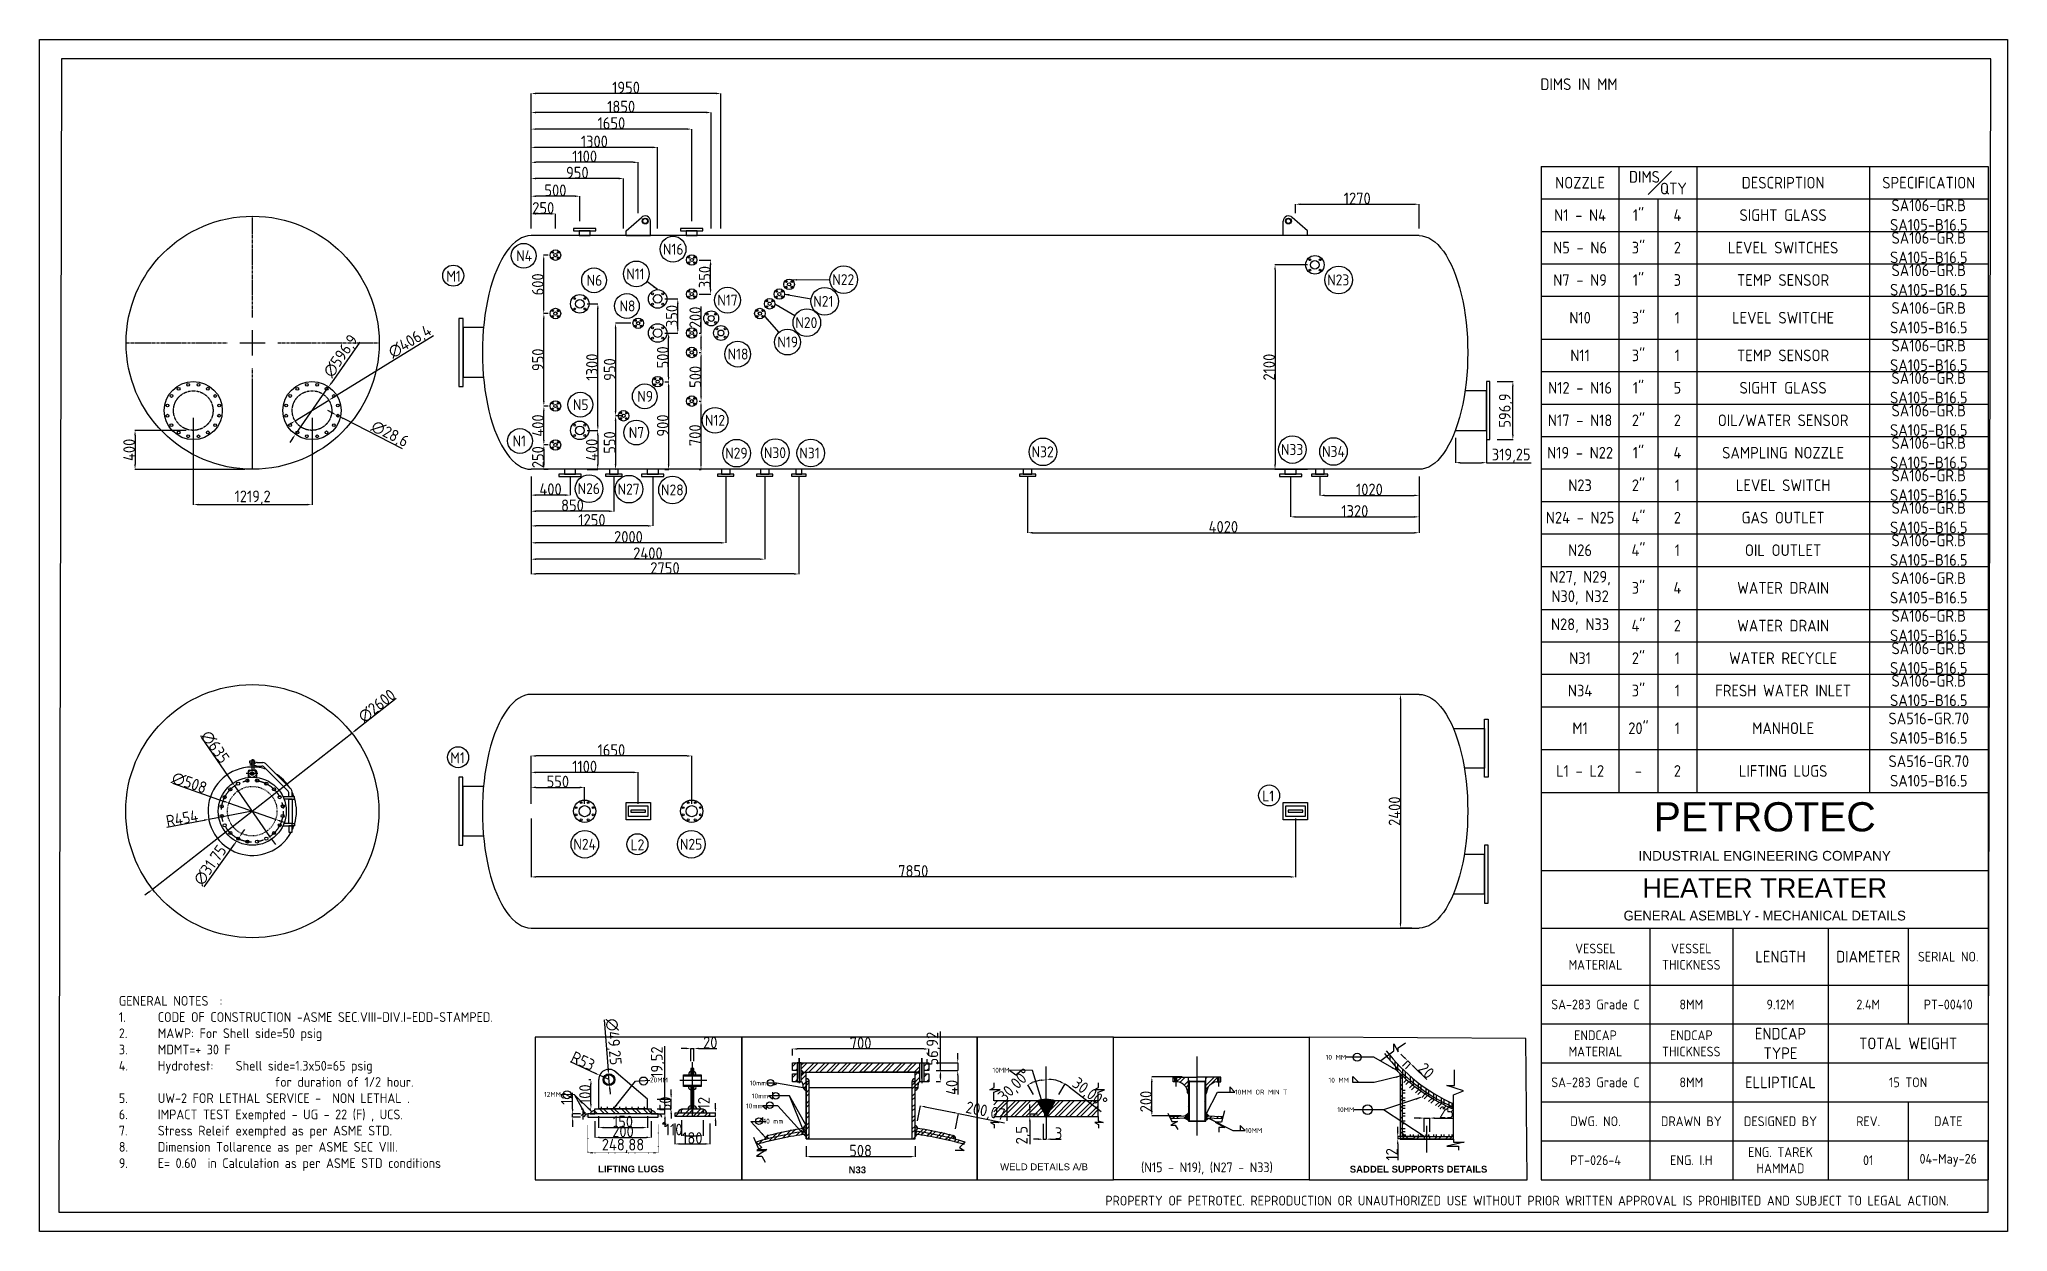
# Model space of a CAD drawing. Header units: inches. Extents: x 66274 to 86489, y -33 to 12215.
import ezdxf

# ---------------------------------------------------------------- set-up
doc = ezdxf.new("R2010")
doc.units = ezdxf.units.IN
doc.header["$LTSCALE"] = 40
doc.header["$MEASUREMENT"] = 0
for name, pattern in [('ACAD_ISO02W100', [15, 12, -3]), ('ACAD_ISO03W100', [30, 12, -18]), ('CENTER', [50.8, 31.75, -6.35, 6.35, -6.35]), ('CENTER2', [1.125, 0.75, -0.125, 0.125, -0.125]), ('DOT', [0.25, 0, -0.25])]:
    doc.linetypes.add(name, pattern=pattern)
doc.layers.add('fitting', color=7, linetype='CENTER2')
doc.styles.add('Annotative', font='arial.ttf')
doc.styles.get("Standard").update_dxf_attribs({"font": 'isocp.shx', "height": 120, "bigfont": '@extfont2.shx'})
doc.dimstyles.new('ISO-25', dxfattribs={"dimtxt": 120, "dimasz": 50, "dimexe": 1.25, "dimexo": 75, "dimtad": 1, "dimtxsty": 'Standard', "dimcen": 0, "dimclrd": 1, "dimclre": 1, "dimclrt": 1, "dimazin": 0, "dimtfac": 1, "dimtmove": 0, "dimatfit": 3, "dimfxl": 1, "dimtfillclr": 1, "dimarcsym": 0})
pattern_1 = [(45, (70765.73, 440.2), (-56.1266, 56.1266), []), (45, (70765.73, 479.885), (-56.1266, 56.1266), [])]
pattern_2 = [(90, (70542.86, 469.44), (-79.375, 7e-15), []), (90, (70514.8, 497.5), (-79.375, 7e-15), [])]
pattern_3 = [(45, (70542.86, 469.44), (-56.1266, 56.1266), []), (45, (70542.86, 509.125), (-56.1266, 56.1266), [])]

msp = doc.modelspace()

# ---------------------------------------------------------------- texts
msp.add_text('DIMS IN MM', height=120).set_placement((81689.806, 11694.14))
at = {"lineweight": 9, "insert": (67090.302, 2388.335), "char_height": 100, "width": 4509.3929, "attachment_point": 1}
msp.add_mtext('GENERAL NOTES  :\\P1.^ICODE OF CONSTRUCTION -ASME SEC.VIII-DIV.I-EDD-STAMPED.\\P2.^IMAWP: For Shell side=50 psig  \\P3.^IMDMT=+ 30 F\\P4.^IHydrotest:^IShell side=1.3x50=65 psig \\P^I^I^I^Ifor duration of 1/2 hour. \\P5.^IUW-2 FOR LETHAL SERVICE -  NON LETHAL .\\P6.^IIMPACT TEST Exempted - UG - 22 (F) , UCS. \\P7.^IStress Releif exempted as per ASME STD.\\P8.^IDimension Tollarence as per ASME SEC VIII.\\P9.^IE= 0.60  in Calculation as per ASME STD conditions', dxfattribs=at)
at = {"ltscale": 1000}
for s, insert, char_height, width, attachment_point in [('10MM', (76236.98, 1600.621), 50, 160.3805, 9), ('10mm', (73739.561, 1468.269), 50, 160.3805, 9), ('10mm', (73701.688, 1233.522), 50, 160.3805, 9), ('10mm', (73761.024, 1336.195), 50, 160.3805, 9), ('10 mm', (73710.29, 1127.417), 50, 298.19651, 1), ('{\\f@Arial Unicode MS|b1|i0|c0|p34;LIFTING LUGS}', (72011.874, 645.854), 70, 1224.89495, 1), ('{\\f@Arial Unicode MS|b1|i0|c0|p34;N33}', (74584.974, 636.623), 70, 1224.89495, 1), ('\\pxqc;{\\f@Arial Unicode MS|b0|i0|c0|p34;WELD DETAILS A/B}', (75912.578, 668.177), 70, 1360.06652, 1), ('(N15 - N19), (N27 - N33)', (77588.141, 678.056), 100, 1831.58752, 1), ('{\\f@Arial Unicode MS|b1|i0|c0|p34;SADDEL SUPPORTS DETAILS}', (79732.451, 643.744), 70, 2016.74622, 1)]:
    msp.add_mtext(s, dxfattribs=dict(at, insert=insert, char_height=char_height, width=width, attachment_point=attachment_point))
at = {"ltscale": 0.01, "char_height": 50, "attachment_point": 9}
for s, insert, width in [('10 MM', (79694.384, 1733.414), 332.54386), ('10 MM', (79723.721, 1497.909), 332.54386), ('10MM', (79778.401, 1195.037), 160.3805)]:
    msp.add_mtext(s, dxfattribs=dict(at, insert=insert, width=width))
at = {"ltscale": 1000, "char_height": 50}
for s, insert, attachment_point in [('20MM', (72543.95, 1549.73), 1), ('10MM OR MIN T', (78553.118, 1425.686), 1), ('12MM', (71630.939, 1351.92), 9), ('10MM', (78658.8, 1031.014), 1)]:
    msp.add_mtext(s, dxfattribs=dict(at, insert=insert, attachment_point=attachment_point))
at = {"color": 5, "ltscale": 1000, "insert": (77222.312, 335.551), "char_height": 100, "width": 15213.71634, "attachment_point": 1}
msp.add_mtext('{\\C256;PROPERTY OF PETROTEC. REPRODUCTION OR UNAUTHORIZED USE WITHOUT PRIOR WRITTEN APPROVAL IS PROHIBITED AND SUBJECT TO LEGAL ACTION.}', dxfattribs=at)
at = {"layer": 'fitting'}
for s, p in [('N16', (72678.328, 10003.019)), ('N4', (71171.629, 9935.533)), ('M1', (70453.906, 9725.628)), ('N6', (71894.685, 9683.724)), ('N11', (72301.353, 9748.9)), ('N22', (74418.047, 9690.429)), ('N23', (79500.507, 9687.367)), ('N8', (72231.812, 9420.089)), ('N17', (73237.631, 9479.629)), ('N21', (74222.521, 9467.682)), ('N20', (74038.726, 9248.842)), ('N19', (73854.069, 9049.58)), ('N18', (73342.309, 8925.602)), ('N5', (71753.195, 8406.203)), ('N9', (72415.403, 8491.297)), ('N12', (73109.724, 8245.459)), ('N1', (71133.846, 8033.191)), ('N7', (72327.273, 8119.719)), ('N29', (73317.637, 7908.1)), ('N30', (73715.034, 7912.652)), ('N31', (74079.41, 7909.238)), ('N32', (76464.391, 7921.871)), ('N33', (79025.778, 7945.294)), ('N34', (79448.068, 7924.922)), ('N26', (71802.358, 7543.762)), ('N27', (72212.456, 7538.077)), ('N28', (72658.989, 7530.116)), ('M1', (70494.211, 4778.653)), ('L1', (78833.41, 4385.999)), ('N24', (71758.665, 3890.455)), ('L2', (72345.382, 3884.713)), ('N25', (72852.994, 3890.455))]:
    msp.add_text(s, height=112.5, dxfattribs=at).set_placement(p)

# ---------------------------------------------------------------- blocks, each defined once
blk = doc.blocks.new('*D382')
at = {"color": 1, "lineweight": -2, "ltscale": 1000, "transparency": 16777216}
for p, q in [((75483, 1702), (75707, 1702)), ((75483, 1622), (75707, 1622)), ((75706, 1752), (75706, 1802)), ((75706, 1702), (75706, 1622)), ((75706, 1572), (75706, 1376))]:
    blk.add_line(p, q, dxfattribs=at)
at = {"color": 1, "ltscale": 1000, "transparency": 16777216}
for points in [[(75698, 1752), (75714, 1752), (75706, 1702)], [(75698, 1572), (75714, 1572), (75706, 1622)]]:
    blk.add_solid(points, dxfattribs=at)
at = {"layer": 'Defpoints', "color": 0, "ltscale": 1000, "transparency": 16777216}
for p in [(75408, 1702), (75408, 1622), (75706, 1622)]:
    blk.add_point(p, dxfattribs=at)
at = {"color": 1, "ltscale": 1000, "transparency": 16777216, "insert": (75645, 1449), "char_height": 120, "attachment_point": 5, "rotation": 90}
blk.add_mtext('40', dxfattribs=at)
blk = doc.blocks.new('*D366')
at = {"color": 1, "lineweight": -2, "ltscale": 1000, "transparency": 16777216}
for p, q in [((76446, 1225), (76446, 1275)), ((76525, 1175), (76445, 1175)), ((76525, 1150), (76445, 1150)), ((76446, 1175), (76446, 1150)), ((76446, 1100), (76446, 866))]:
    blk.add_line(p, q, dxfattribs=at)
at = {"color": 1, "ltscale": 1000, "transparency": 16777216}
for points in [[(76438, 1225), (76455, 1225), (76446, 1175)], [(76438, 1100), (76455, 1100), (76446, 1150)]]:
    blk.add_solid(points, dxfattribs=at)
at = {"layer": 'Defpoints', "color": 0, "ltscale": 1000, "transparency": 16777216}
for p in [(76446, 1175), (76600, 1175), (76600, 1150)]:
    blk.add_point(p, dxfattribs=at)
at = {"color": 1, "ltscale": 1000, "transparency": 16777216, "insert": (76377, 958), "char_height": 120, "attachment_point": 5, "rotation": 90}
blk.add_mtext('2,5', dxfattribs=at)
blk = doc.blocks.new('*D367')
at = {"color": 1, "lineweight": -2, "ltscale": 1000, "transparency": 16777216}
for p, q in [((76585, 1075), (76585, 916)), ((76615, 1071), (76615, 916)), ((76535, 917), (76485, 917)), ((76585, 917), (76615, 917)), ((76665, 917), (76769, 917))]:
    blk.add_line(p, q, dxfattribs=at)
at = {"color": 1, "ltscale": 1000, "transparency": 16777216}
for points in [[(76535, 925), (76535, 909), (76585, 917)], [(76665, 925), (76665, 909), (76615, 917)]]:
    blk.add_solid(points, dxfattribs=at)
at = {"layer": 'Defpoints', "color": 0, "ltscale": 1000, "transparency": 16777216}
for p in [(76585, 1150), (76615, 1146), (76615, 917)]:
    blk.add_point(p, dxfattribs=at)
at = {"color": 1, "ltscale": 1000, "transparency": 16777216, "insert": (76742, 978), "char_height": 120, "attachment_point": 5}
blk.add_mtext('3', dxfattribs=at)
blk = doc.blocks.new('*D383')
at = {"color": 1, "lineweight": -2, "ltscale": 1000, "transparency": 16777216}
for p, q in [((76745, 1375), (76808, 1484)), ((76849, 1455), (77179, 1202))]:
    blk.add_line(p, q, dxfattribs=at)
for start, end in [(67.4345, 82.5655), (52.5655, 60)]:
    blk.add_arc((76615, 1149), 386, start, end, dxfattribs=at)
at = {"color": 1, "ltscale": 1000, "transparency": 16777216}
for points in [[(76664, 1523), (76665, 1539), (76615, 1534)], [(76766, 1512), (76759, 1497), (76808, 1483)]]:
    blk.add_solid(points, dxfattribs=at)
at = {"layer": 'Defpoints', "color": 0, "ltscale": 1000, "transparency": 16777216}
for p in [(76615, 1663), (76682, 1528), (76615, 1310), (76708, 1310), (76630, 1175)]:
    blk.add_point(p, dxfattribs=at)
at = {"color": 1, "ltscale": 1000, "transparency": 16777216, "insert": (77056, 1384), "char_height": 120, "attachment_point": 5, "rotation": 322.5655}
blk.add_mtext('30,00°', dxfattribs=at)
blk = doc.blocks.new('*D384')
at = {"color": 1, "lineweight": -2, "ltscale": 1000, "transparency": 16777216}
blk.add_line((76484, 1375), (76425, 1477), dxfattribs=at)
blk.add_arc((76615, 1149), 378, 97.5911, 112.4089, dxfattribs=at)
at = {"color": 1, "ltscale": 1000, "transparency": 16777216}
for points in [[(76474, 1490), (76467, 1505), (76426, 1476)], [(76564, 1531), (76565, 1515), (76615, 1526)]]:
    blk.add_solid(points, dxfattribs=at)
at = {"layer": 'Defpoints', "color": 0, "ltscale": 1000, "transparency": 16777216}
for p in [(76615, 1663), (76549, 1521), (76522, 1310), (76615, 1310), (76600, 1175)]:
    blk.add_point(p, dxfattribs=at)
at = {"color": 1, "ltscale": 1000, "transparency": 16777216, "insert": (76297, 1464), "char_height": 120, "attachment_point": 5, "rotation": 45.2327}
blk.add_mtext('30,00°', dxfattribs=at)
blk = doc.blocks.new('*D392')
at = {"color": 1, "lineweight": -2, "ltscale": 0.25, "transparency": 16777216}
for p, q in [((80292, 1757), (80256, 1792)), ((80275, 1668), (80328, 1723)), ((80303, 1641), (80356, 1695)), ((80328, 1722), (80356, 1695)), ((80391, 1660), (80525, 1530))]:
    blk.add_line(p, q, dxfattribs=at)
at = {"color": 1, "ltscale": 0.25, "transparency": 16777216}
for points in [[(80298, 1763), (80286, 1751), (80328, 1722)], [(80397, 1666), (80386, 1654), (80356, 1695)]]:
    blk.add_solid(points, dxfattribs=at)
at = {"layer": 'Defpoints', "color": 0, "ltscale": 0.25, "transparency": 16777216}
for p in [(80356, 1695), (80223, 1614), (80251, 1587)]:
    blk.add_point(p, dxfattribs=at)
at = {"color": 1, "ltscale": 0.25, "transparency": 16777216, "insert": (80518, 1621), "char_height": 120, "attachment_point": 5, "rotation": 315.7765}
blk.add_mtext('20', dxfattribs=at)
blk = doc.blocks.new('*D370')
at = {"color": 1, "lineweight": -2, "ltscale": 1000, "transparency": 16777216}
for p, q in [((72699, 1279), (72699, 1873)), ((72618, 1229), (72700, 1229)), ((72699, 1176), (72699, 1229)), ((72618, 1176), (72700, 1176)), ((72699, 1126), (72699, 1076))]:
    blk.add_line(p, q, dxfattribs=at)
at = {"color": 1, "ltscale": 1000, "transparency": 16777216}
for points in [[(72690, 1279), (72707, 1279), (72699, 1229)], [(72690, 1126), (72707, 1126), (72699, 1176)]]:
    blk.add_solid(points, dxfattribs=at)
at = {"layer": 'Defpoints', "color": 0, "ltscale": 1000, "transparency": 16777216}
for p in [(72518, 1229), (72699, 1229), (72518, 1176)]:
    blk.add_point(p, dxfattribs=at)
at = {"color": 1, "ltscale": 1000, "transparency": 16777216, "insert": (72629, 1709), "char_height": 120, "attachment_point": 5, "rotation": 90}
blk.add_mtext('19,52', dxfattribs=at)
blk = doc.blocks.new('*D393')
at = {"color": 1, "lineweight": -2, "ltscale": 1000, "transparency": 16777216}
for p, q in [((72762, 1379), (72762, 1429)), ((72618, 1329), (72763, 1329)), ((72618, 1229), (72763, 1229)), ((72762, 1229), (72762, 1329)), ((72762, 1179), (72762, 1129))]:
    blk.add_line(p, q, dxfattribs=at)
at = {"color": 1, "ltscale": 1000, "transparency": 16777216}
for points in [[(72754, 1379), (72771, 1379), (72762, 1329)], [(72754, 1179), (72771, 1179), (72762, 1229)]]:
    blk.add_solid(points, dxfattribs=at)
at = {"layer": 'Defpoints', "color": 0, "ltscale": 1000, "transparency": 16777216}
for p in [(72518, 1329), (72518, 1229), (72762, 1329)]:
    blk.add_point(p, dxfattribs=at)
at = {"color": 1, "ltscale": 1000, "transparency": 16777216, "insert": (72702, 1279), "char_height": 120, "attachment_point": 5, "rotation": 90}
blk.add_mtext('50', dxfattribs=at)
blk = doc.blocks.new('*D394')
at = {"color": 1, "lineweight": -2, "ltscale": 1000, "transparency": 16777216}
for p, q in [((71918, 1529), (71937, 1529)), ((71939, 1279), (71939, 1479)), ((71918, 1229), (71937, 1229))]:
    blk.add_line(p, q, dxfattribs=at)
at = {"color": 1, "ltscale": 1000, "transparency": 16777216}
for points in [[(71930, 1479), (71947, 1479), (71939, 1529)], [(71930, 1279), (71947, 1279), (71939, 1229)]]:
    blk.add_solid(points, dxfattribs=at)
at = {"layer": 'Defpoints', "color": 0, "ltscale": 1000, "transparency": 16777216}
for p in [(71939, 1529), (72018, 1529), (72018, 1229)]:
    blk.add_point(p, dxfattribs=at)
at = {"color": 1, "ltscale": 1000, "transparency": 16777216, "insert": (71878, 1379), "char_height": 120, "attachment_point": 5, "rotation": 90}
blk.add_mtext('100', dxfattribs=at)
blk = doc.blocks.new('*D371')
at = {"color": 1, "lineweight": -2, "ltscale": 1000, "transparency": 16777216}
for p, q in [((71725, 1714), (71983, 1594)), ((72124, 1529), (72028, 1573))]:
    blk.add_line(p, q, dxfattribs=at)
at = {"color": 1, "ltscale": 1000, "transparency": 16777216}
blk.add_solid([(71986, 1602), (71979, 1587), (72028, 1573)], dxfattribs=at)
at = {"layer": 'Defpoints', "color": 0, "ltscale": 1000, "transparency": 16777216}
for p in [(72028, 1573), (72124, 1529)]:
    blk.add_point(p, dxfattribs=at)
at = {"color": 1, "ltscale": 1000, "transparency": 16777216, "insert": (71857, 1720), "char_height": 120, "attachment_point": 5, "rotation": 335.1071}
blk.add_mtext('R53', dxfattribs=at)
blk = doc.blocks.new('*D395')
at = {"color": 1, "lineweight": -2, "ltscale": 1000, "transparency": 16777216}
for p, q in [((72073, 2144), (72116, 1627)), ((72129, 1479), (72120, 1578)), ((72133, 1430), (72137, 1380))]:
    blk.add_line(p, q, dxfattribs=at)
at = {"color": 1, "ltscale": 1000, "transparency": 16777216}
for points in [[(72124, 1628), (72108, 1627), (72120, 1578)], [(72141, 1430), (72124, 1429), (72129, 1479)]]:
    blk.add_solid(points, dxfattribs=at)
at = {"layer": 'Defpoints', "color": 0, "ltscale": 1000, "transparency": 16777216}
for p in [(72120, 1578), (72129, 1479)]:
    blk.add_point(p, dxfattribs=at)
at = {"color": 1, "ltscale": 1000, "transparency": 16777216, "insert": (72162, 1917), "char_height": 120, "attachment_point": 5, "rotation": 274.8023}
blk.add_mtext('∅49,25', dxfattribs=at)
blk = doc.blocks.new('*D372')
at = {"color": 1, "lineweight": -2, "ltscale": 0.25, "transparency": 16777216}
for p, q in [((72018, 1154), (72018, 1035)), ((72068, 1036), (72468, 1036)), ((72518, 1154), (72518, 1035))]:
    blk.add_line(p, q, dxfattribs=at)
at = {"color": 1, "ltscale": 0.25, "transparency": 16777216}
for points in [[(72068, 1044), (72068, 1028), (72018, 1036)], [(72468, 1044), (72468, 1028), (72518, 1036)]]:
    blk.add_solid(points, dxfattribs=at)
at = {"layer": 'Defpoints', "color": 0, "ltscale": 0.25, "transparency": 16777216}
for p in [(72018, 1229), (72518, 1229), (72518, 1036)]:
    blk.add_point(p, dxfattribs=at)
at = {"color": 1, "ltscale": 0.25, "transparency": 16777216, "insert": (72268, 1097), "char_height": 120, "attachment_point": 5}
blk.add_mtext('150', dxfattribs=at)
blk = doc.blocks.new('*D396')
at = {"color": 1, "lineweight": -2, "ltscale": 0.25, "transparency": 16777216}
for p, q in [((71978, 1101), (71978, 935)), ((72558, 1101), (72558, 935)), ((72028, 936), (72508, 936))]:
    blk.add_line(p, q, dxfattribs=at)
at = {"color": 1, "ltscale": 0.25, "transparency": 16777216}
for points in [[(72028, 944), (72028, 928), (71978, 936)], [(72508, 944), (72508, 928), (72558, 936)]]:
    blk.add_solid(points, dxfattribs=at)
at = {"layer": 'Defpoints', "color": 0, "ltscale": 0.25, "transparency": 16777216}
for p in [(71978, 1176), (72558, 1176), (72558, 936)]:
    blk.add_point(p, dxfattribs=at)
at = {"color": 1, "ltscale": 0.25, "transparency": 16777216, "insert": (72268, 997), "char_height": 120, "attachment_point": 5}
blk.add_mtext('200', dxfattribs=at)
blk = doc.blocks.new('*D397')
at = {"color": 1, "lineweight": -2, "ltscale": 0.25, "transparency": 16777216}
for p, q in [((72870, 1111), (72870, 951)), ((73090, 1111), (73090, 951)), ((72920, 953), (73040, 953))]:
    blk.add_line(p, q, dxfattribs=at)
at = {"color": 1, "ltscale": 0.25, "transparency": 16777216}
for points in [[(72920, 961), (72920, 944), (72870, 953)], [(73040, 961), (73040, 944), (73090, 953)]]:
    blk.add_solid(points, dxfattribs=at)
at = {"layer": 'Defpoints', "color": 0, "ltscale": 0.25, "transparency": 16777216}
for p in [(72870, 1186), (73090, 1186), (73090, 953)]:
    blk.add_point(p, dxfattribs=at)
at = {"color": 1, "ltscale": 0.25, "transparency": 16777216, "insert": (72788, 1016), "char_height": 120, "attachment_point": 5}
blk.add_mtext('110', dxfattribs=at)
blk = doc.blocks.new('*D398')
at = {"color": 1, "lineweight": -2, "ltscale": 0.25, "transparency": 16777216}
for p, q in [((72800, 1079), (72800, 867)), ((73160, 1079), (73160, 867)), ((72850, 868), (73110, 868))]:
    blk.add_line(p, q, dxfattribs=at)
at = {"color": 1, "ltscale": 0.25, "transparency": 16777216}
for points in [[(72850, 877), (72850, 860), (72800, 868)], [(73110, 877), (73110, 860), (73160, 868)]]:
    blk.add_solid(points, dxfattribs=at)
at = {"layer": 'Defpoints', "color": 0, "ltscale": 0.25, "transparency": 16777216}
for p in [(72800, 1154), (73160, 1154), (73160, 868)]:
    blk.add_point(p, dxfattribs=at)
at = {"color": 1, "ltscale": 0.25, "transparency": 16777216, "insert": (72980, 929), "char_height": 120, "attachment_point": 5}
blk.add_mtext('180', dxfattribs=at)
blk = doc.blocks.new('*D373')
at = {"color": 1, "lineweight": -2, "ltscale": 0.25, "transparency": 16777216}
for p, q in [((73218, 1236), (73218, 1286)), ((72945, 1186), (73219, 1186)), ((72952, 1154), (73219, 1154)), ((73218, 1154), (73218, 1186)), ((73218, 1104), (73218, 1054))]:
    blk.add_line(p, q, dxfattribs=at)
at = {"color": 1, "ltscale": 0.25, "transparency": 16777216}
for points in [[(73210, 1236), (73226, 1236), (73218, 1186)], [(73210, 1104), (73226, 1104), (73218, 1154)]]:
    blk.add_solid(points, dxfattribs=at)
at = {"layer": 'Defpoints', "color": 0, "ltscale": 0.25, "transparency": 16777216}
for p in [(72870, 1186), (72877, 1154), (73218, 1186)]:
    blk.add_point(p, dxfattribs=at)
at = {"color": 1, "ltscale": 0.25, "transparency": 16777216, "insert": (73098, 1287), "char_height": 120, "attachment_point": 5, "rotation": 90}
blk.add_mtext('12', dxfattribs=at)
blk = doc.blocks.new('*D385')
at = {"color": 1, "lineweight": -2, "ltscale": 0.25, "transparency": 16777216}
for p, q in [((75528, 1622), (75528, 2022)), ((75483, 1622), (75530, 1622)), ((75483, 1508), (75530, 1508)), ((75528, 1558), (75528, 1572))]:
    blk.add_line(p, q, dxfattribs=at)
at = {"color": 1, "ltscale": 0.25, "transparency": 16777216}
for points in [[(75520, 1572), (75537, 1572), (75528, 1622)], [(75520, 1558), (75537, 1558), (75528, 1508)]]:
    blk.add_solid(points, dxfattribs=at)
at = {"layer": 'Defpoints', "color": 0, "ltscale": 0.25, "transparency": 16777216}
for p in [(75408, 1622), (75528, 1622), (75408, 1508)]:
    blk.add_point(p, dxfattribs=at)
at = {"color": 1, "ltscale": 0.25, "transparency": 16777216, "insert": (75459, 1847), "char_height": 120, "attachment_point": 5, "rotation": 90}
blk.add_mtext('56,92', dxfattribs=at)
blk = doc.blocks.new('*D386')
at = {"color": 1, "lineweight": -2, "ltscale": 0.25, "transparency": 16777216}
for p, q in [((74008, 1777), (74008, 1845)), ((75358, 1844), (74058, 1844)), ((75408, 1777), (75408, 1845))]:
    blk.add_line(p, q, dxfattribs=at)
at = {"color": 1, "ltscale": 0.25, "transparency": 16777216}
for points in [[(74058, 1852), (74058, 1835), (74008, 1844)], [(75358, 1852), (75358, 1835), (75408, 1844)]]:
    blk.add_solid(points, dxfattribs=at)
at = {"layer": 'Defpoints', "color": 0, "ltscale": 0.25, "transparency": 16777216}
for p in [(74008, 1844), (74008, 1702), (75408, 1702)]:
    blk.add_point(p, dxfattribs=at)
at = {"color": 1, "ltscale": 0.25, "transparency": 16777216, "insert": (74708, 1904), "char_height": 120, "attachment_point": 5}
blk.add_mtext('700', dxfattribs=at)
blk = doc.blocks.new('*D368')
at = {"color": 1, "lineweight": -2, "ltscale": 0.25, "transparency": 16777216}
for p, q in [((74149, 846), (74149, 737)), ((75267, 846), (75267, 737)), ((74199, 738), (75217, 738))]:
    blk.add_line(p, q, dxfattribs=at)
at = {"color": 1, "ltscale": 0.25, "transparency": 16777216}
for points in [[(74199, 746), (74199, 730), (74149, 738)], [(75217, 746), (75217, 730), (75267, 738)]]:
    blk.add_solid(points, dxfattribs=at)
at = {"layer": 'Defpoints', "color": 0, "ltscale": 0.25, "transparency": 16777216}
for p in [(74149, 921), (75267, 921), (75267, 738)]:
    blk.add_point(p, dxfattribs=at)
at = {"color": 1, "ltscale": 0.25, "transparency": 16777216, "insert": (74708, 799), "char_height": 120, "attachment_point": 5}
blk.add_mtext('508', dxfattribs=at)
blk = doc.blocks.new('*D369')
at = {"color": 1, "lineweight": -2, "ltscale": 0.25, "transparency": 16777216}
for p, q in [((80225, 993), (80225, 1043)), ((80450, 943), (80223, 943)), ((80390, 919), (80223, 919)), ((80225, 943), (80225, 919)), ((80225, 869), (80225, 702))]:
    blk.add_line(p, q, dxfattribs=at)
at = {"color": 1, "ltscale": 0.25, "transparency": 16777216}
for points in [[(80216, 993), (80233, 993), (80225, 943)], [(80216, 869), (80233, 869), (80225, 919)]]:
    blk.add_solid(points, dxfattribs=at)
at = {"layer": 'Defpoints', "color": 0, "ltscale": 0.25, "transparency": 16777216}
for p in [(80225, 919), (80465, 919), (80525, 943)]:
    blk.add_point(p, dxfattribs=at)
at = {"color": 1, "ltscale": 0.25, "transparency": 16777216, "insert": (80164, 761), "char_height": 120, "attachment_point": 5, "rotation": 90}
blk.add_mtext('12', dxfattribs=at)
blk = doc.blocks.new('*D387')
at = {"color": 1, "lineweight": -2, "ltscale": 0.25, "transparency": 16777216}
for p, q in [((78011, 1556), (77698, 1556)), ((77699, 1206), (77699, 1506)), ((78000, 1156), (77698, 1156))]:
    blk.add_line(p, q, dxfattribs=at)
at = {"color": 1, "ltscale": 0.25, "transparency": 16777216}
for points in [[(77691, 1506), (77708, 1506), (77699, 1556)], [(77691, 1206), (77708, 1206), (77699, 1156)]]:
    blk.add_solid(points, dxfattribs=at)
at = {"layer": 'Defpoints', "color": 0, "ltscale": 0.25, "transparency": 16777216}
for p in [(77699, 1556), (78086, 1556), (78075, 1156)]:
    blk.add_point(p, dxfattribs=at)
at = {"color": 1, "ltscale": 0.25, "transparency": 16777216, "insert": (77639, 1304), "char_height": 120, "attachment_point": 5, "rotation": 90}
blk.add_mtext('200', dxfattribs=at)
blk = doc.blocks.new('*D388')
at = {"color": 1, "lineweight": -2, "ltscale": 0.25, "transparency": 16777216}
for p, q in [((75291, 1104), (75323, 1261)), ((75372, 1250), (75666, 1190)), ((75683, 1024), (75715, 1181)), ((75715, 1180), (76186, 1084))]:
    blk.add_line(p, q, dxfattribs=at)
at = {"color": 1, "ltscale": 0.25, "transparency": 16777216}
for points in [[(75374, 1258), (75370, 1242), (75323, 1260)], [(75668, 1198), (75664, 1182), (75715, 1180)]]:
    blk.add_solid(points, dxfattribs=at)
at = {"layer": 'Defpoints', "color": 0, "ltscale": 0.25, "transparency": 16777216}
for p in [(75276, 1031), (75715, 1180), (75668, 951)]:
    blk.add_point(p, dxfattribs=at)
at = {"color": 1, "ltscale": 0.25, "transparency": 16777216, "insert": (75989, 1195), "char_height": 120, "attachment_point": 5, "rotation": 348.4592}
blk.add_mtext('200,07', dxfattribs=at)
blk = doc.blocks.new('*D389')
at = {"color": 1, "lineweight": -2, "ltscale": 0.01, "transparency": 16777216}
for p, q in [((71751, 1226), (71751, 1393)), ((71833, 1176), (71750, 1176)), ((71833, 1144), (71750, 1144)), ((71751, 1144), (71751, 1176)), ((71751, 1094), (71751, 1044))]:
    blk.add_line(p, q, dxfattribs=at)
at = {"color": 1, "ltscale": 0.01, "transparency": 16777216}
for points in [[(71743, 1226), (71759, 1226), (71751, 1176)], [(71743, 1094), (71759, 1094), (71751, 1144)]]:
    blk.add_solid(points, dxfattribs=at)
at = {"layer": 'Defpoints', "color": 0, "ltscale": 0.01, "transparency": 16777216}
for p in [(71751, 1176), (71908, 1176), (71908, 1144)]:
    blk.add_point(p, dxfattribs=at)
at = {"color": 1, "ltscale": 0.01, "transparency": 16777216, "insert": (71691, 1335), "char_height": 120, "attachment_point": 5, "rotation": 90}
blk.add_mtext('12', dxfattribs=at)
blk = doc.blocks.new('*D390')
at = {"color": 1, "lineweight": -2, "ltscale": 0.01, "transparency": 16777216}
for p, q in [((72914, 1849), (72864, 1849)), ((72964, 1718), (72964, 1850)), ((72964, 1849), (72996, 1849)), ((72996, 1718), (72996, 1850)), ((73046, 1849), (73233, 1849))]:
    blk.add_line(p, q, dxfattribs=at)
at = {"color": 1, "ltscale": 0.01, "transparency": 16777216}
for points in [[(72914, 1857), (72914, 1841), (72964, 1849)], [(73046, 1857), (73046, 1841), (72996, 1849)]]:
    blk.add_solid(points, dxfattribs=at)
at = {"layer": 'Defpoints', "color": 0, "ltscale": 0.01, "transparency": 16777216}
for p in [(72996, 1849), (72964, 1643), (72996, 1643)]:
    blk.add_point(p, dxfattribs=at)
at = {"color": 1, "ltscale": 0.01, "transparency": 16777216, "insert": (73164, 1910), "char_height": 120, "attachment_point": 5}
blk.add_mtext('20', dxfattribs=at)
blk = doc.blocks.new('*D391')
at = {"color": 1, "lineweight": -2, "ltscale": 0.01, "transparency": 16777216}
for p, q in [((80445, 1134), (80395, 1134)), ((80495, 994), (80495, 1135)), ((80495, 1134), (80555, 1134)), ((80555, 994), (80555, 1135)), ((80605, 1134), (80796, 1134))]:
    blk.add_line(p, q, dxfattribs=at)
at = {"color": 1, "ltscale": 0.01, "transparency": 16777216}
for points in [[(80445, 1142), (80445, 1125), (80495, 1134)], [(80605, 1142), (80605, 1125), (80555, 1134)]]:
    blk.add_solid(points, dxfattribs=at)
at = {"layer": 'Defpoints', "color": 0, "ltscale": 0.01, "transparency": 16777216}
for p in [(80555, 1134), (80495, 919), (80555, 919)]:
    blk.add_point(p, dxfattribs=at)
at = {"color": 1, "ltscale": 0.01, "transparency": 16777216, "insert": (80725, 1194), "char_height": 120, "attachment_point": 5}
blk.add_mtext('25', dxfattribs=at)
blk = doc.blocks.new('*D399')
at = {"color": 1, "linetype": 'DOT', "lineweight": -2, "ltscale": 0.25, "transparency": 16777216}
for p, q in [((71907, 1061), (71907, 776)), ((72628, 1069), (72628, 776)), ((71957, 777), (72578, 777))]:
    blk.add_line(p, q, dxfattribs=at)
at = {"color": 1, "linetype": 'DOT', "ltscale": 0.25, "transparency": 16777216}
for points in [[(71957, 786), (71957, 769), (71907, 777)], [(72578, 786), (72578, 769), (72628, 777)]]:
    blk.add_solid(points, dxfattribs=at)
at = {"layer": 'Defpoints', "color": 0, "linetype": 'DOT', "ltscale": 0.25, "transparency": 16777216}
for p in [(71907, 1136), (72628, 1144), (72628, 777)]:
    blk.add_point(p, dxfattribs=at)
at = {"color": 1, "linetype": 'DOT', "ltscale": 0.25, "transparency": 16777216, "insert": (72268, 847), "char_height": 120, "attachment_point": 5}
blk.add_mtext('248,88', dxfattribs=at)
blk = doc.blocks.new('*T374')
at = {"color": 0, "linetype": 'ByBlock', "lineweight": -2, "transparency": 16777216}
for p, q in [((0, 0), (4591, 0)), ((0, 0), (0, -6430)), ((799, 0), (799, -6430)), ((1599, 0), (1599, -6430)), ((3371, 0), (3371, -6430)), ((4591, 0), (4591, -6430)), ((0, -334), (4591, -334)), ((1199, -334), (1199, -6430)), ((0, -667), (4591, -667)), ((0, -1001), (4591, -1001)), ((0, -1334), (4591, -1334)), ((0, -1774), (4591, -1774)), ((0, -2107), (4591, -2107)), ((0, -2441), (4591, -2441)), ((0, -2774), (4591, -2774)), ((0, -3108), (4591, -3108)), ((0, -3442), (4591, -3442)), ((0, -3775), (4591, -3775)), ((0, -4109), (4591, -4109)), ((0, -4550), (4591, -4550)), ((0, -4884), (4591, -4884)), ((0, -5217), (4591, -5217)), ((0, -5551), (4591, -5551)), ((0, -5990), (4591, -5990)), ((0, -6430), (4591, -6430))]:
    blk.add_line(p, q, dxfattribs=at)
at = {"color": 0, "transparency": 16777216, "char_height": 120, "attachment_point": 5}
for s, insert, width in [('NOZZLE', (400, -167), 798.89), ('\\A1;\\SDIMS#QTY;', (1199, -167), 799.88), ('DESCRIPTION', (2485, -167), 1771.69), ('SPECIFICATION', (3981, -167), 1220.24), ('{\\C256;SA106-GR.B\\PSA105-B16.5\\P}', (3981, -500), 1214.36), ('N1 - N4', (400, -500), 793.01), ('1"', (999, -500), 394), ('4', (1399, -500), 394), ('{\\C256;SIGHT GLASS}', (2485, -500), 1765.81), ('N5 - N6', (400, -834), 793.01), ('3"', (999, -834), 394), ('2', (1399, -834), 394), ('LEVEL SWITCHES', (2485, -834), 1765.81), ('{\\C256;SA106-GR.B\\PSA105-B16.5\\P}', (3981, -834), 1214.36), ('{\\C256;SA106-GR.B\\PSA105-B16.5}', (3981, -1167), 1214.36), ('N7 - N9', (400, -1167), 793.01), ('1"', (999, -1167), 394), ('3', (1399, -1167), 394), ('TEMP SENSOR', (2485, -1167), 1765.81), ('{\\C256;SA106-GR.B\\PSA105-B16.5\\P}', (3981, -1554), 1214.36), ('N10', (400, -1554), 793.01), ('3"', (999, -1554), 394), ('1', (1399, -1554), 394), ('LEVEL SWITCHE', (2485, -1554), 1765.81), ('{\\C256;SA106-GR.B\\PSA105-B16.5\\P}', (3981, -1941), 1214.36), ('N11', (400, -1941), 793.01), ('3"', (999, -1941), 394), ('1', (1399, -1941), 394), ('TEMP SENSOR', (2485, -1941), 1765.81), ('N12 - N16', (400, -2274), 793.01), ('1"', (999, -2274), 394), ('5', (1399, -2274), 394), ('{\\C256;SIGHT GLASS}', (2485, -2274), 1765.81), ('{\\C256;SA106-GR.B\\PSA105-B16.5\\P}', (3981, -2274), 1214.36), ('N17 - N18', (400, -2608), 793.01), ('2"', (999, -2608), 394), ('2', (1399, -2608), 394), ('OIL/WATER SENSOR', (2485, -2608), 1765.81), ('{\\C256;SA106-GR.B\\PSA105-B16.5}', (3981, -2608), 1214.36), ('{\\C256;SA106-GR.B\\PSA105-B16.5}', (3981, -2941), 1214.36), ('N19 - N22', (400, -2941), 793.01), ('1"', (999, -2941), 394), ('4', (1399, -2941), 394), ('SAMPLING NOZZLE', (2485, -2941), 1765.81), ('N23', (400, -3275), 793.01), ('2"', (999, -3275), 394), ('1', (1399, -3275), 394), ('LEVEL SWITCH', (2485, -3275), 1765.81), ('{\\C256;SA106-GR.B\\PSA105-B16.5}', (3981, -3275), 1214.36), ('N24 - N25', (400, -3608), 793.01), ('4"', (999, -3608), 394), ('2', (1399, -3608), 394), ('GAS OUTLET', (2485, -3608), 1765.81), ('{\\C256;SA106-GR.B\\PSA105-B16.5}', (3981, -3608), 1214.36), ('{\\C256;SA106-GR.B\\PSA105-B16.5}', (3981, -3942), 1214.36), ('N26', (400, -3942), 793.01), ('4"', (999, -3942), 394), ('1', (1399, -3942), 394), ('OIL OUTLET', (2485, -3942), 1765.81), ('N27, N29, N30, N32', (400, -4329), 793.01), ('{\\C256;SA106-GR.B\\PSA105-B16.5}', (3981, -4329), 1214.36), ('3"', (999, -4329), 394), ('4', (1399, -4329), 394), ('WATER DRAIN', (2485, -4329), 1765.81), ('N28, N33', (400, -4717), 793.01), ('4"', (999, -4717), 394), ('{\\C256;SA106-GR.B\\PSA105-B16.5}', (3981, -4717), 1214.36), ('2', (1399, -4717), 394), ('WATER DRAIN', (2485, -4717), 1765.81), ('N31', (400, -5051), 793.01), ('2"', (999, -5051), 394), ('1', (1399, -5051), 394), ('WATER RECYCLE', (2485, -5051), 1765.81), ('{\\C256;SA106-GR.B\\PSA105-B16.5}', (3981, -5051), 1214.36), ('{\\C256;SA106-GR.B\\PSA105-B16.5}', (3981, -5384), 1214.36), ('N34', (400, -5384), 793.01), ('3"', (999, -5384), 394), ('1', (1399, -5384), 394), ('FRESH WATER INLET', (2485, -5384), 1765.81), ('{\\C256;SA516-GR.70\\PSA105-B16.5}', (3981, -5771), 1214.36), ('M1', (400, -5771), 793.01), ('20"', (999, -5771), 394), ('1', (1399, -5771), 394), ('MANHOLE', (2485, -5771), 1765.81), ('{\\C256;SA516-GR.70\\PSA105-B16.5}', (3981, -6210), 1214.36), ('L1 - L2', (400, -6210), 793.01), ('-', (999, -6210), 394), ('2', (1399, -6210), 394), ('LIFTING LUGS', (2485, -6210), 1765.81)]:
    blk.add_mtext(s, dxfattribs=dict(at, insert=insert, width=width))
blk = doc.blocks.new('*U291')
at = {"color": 0, "linetype": 'CENTER2', "transparency": 16777216}
for p, q in [((0, 260), (0, 1300.12)), ((-1300.12, 0), (-260, 0)), ((260, 0), (1300.12, 0)), ((0, -1300.12), (0, -260))]:
    blk.add_line(p, q, dxfattribs=at)
at = {"color": 0, "linetype": 'Continuous', "transparency": 16777216}
for p, q in [((-130, 0), (130, 0)), ((0, -130), (0, 130))]:
    blk.add_line(p, q, dxfattribs=at)
blk = doc.blocks.new('*D400')
at = {"color": 1, "lineweight": -2, "transparency": 16777216}
for p, q in [((67855, 8327), (67855, 7435)), ((69074, 8327), (69074, 7435)), ((67905, 7436), (69024, 7436))]:
    blk.add_line(p, q, dxfattribs=at)
at = {"color": 1, "transparency": 16777216}
for points in [[(67905, 7444), (67905, 7428), (67855, 7436)], [(69024, 7444), (69024, 7428), (69074, 7436)]]:
    blk.add_solid(points, dxfattribs=at)
at = {"layer": 'Defpoints', "color": 0, "transparency": 16777216}
for p in [(67855, 8402), (69074, 8402), (69074, 7436)]:
    blk.add_point(p, dxfattribs=at)
at = {"color": 1, "transparency": 16777216, "insert": (68464, 7506), "char_height": 120, "attachment_point": 5}
blk.add_mtext('1219,2', dxfattribs=at)
blk = doc.blocks.new('*D401')
at = {"color": 1, "lineweight": -2, "transparency": 16777216}
for p, q in [((70323, 9169), (69289, 8534)), ((68901, 8295), (69247, 8508)), ((68858, 8269), (68815, 8243))]:
    blk.add_line(p, q, dxfattribs=at)
at = {"color": 1, "transparency": 16777216}
for points in [[(69285, 8541), (69294, 8527), (69247, 8508)], [(68854, 8276), (68862, 8262), (68901, 8295)]]:
    blk.add_solid(points, dxfattribs=at)
at = {"layer": 'Defpoints', "color": 0, "transparency": 16777216}
for p in [(69247, 8508), (68901, 8295)]:
    blk.add_point(p, dxfattribs=at)
at = {"color": 1, "transparency": 16777216, "insert": (70084, 9104), "char_height": 120, "attachment_point": 5, "rotation": 31.5611}
blk.add_mtext('∅406,4', dxfattribs=at)
blk = doc.blocks.new('*D375')
at = {"color": 1, "lineweight": -2, "transparency": 16777216}
for p, q in [((67780, 8198), (67255, 8198)), ((67257, 8148), (67257, 7848)), ((68389, 7798), (67255, 7798))]:
    blk.add_line(p, q, dxfattribs=at)
at = {"color": 1, "transparency": 16777216}
for points in [[(67248, 8148), (67265, 8148), (67257, 8198)], [(67248, 7848), (67265, 7848), (67257, 7798)]]:
    blk.add_solid(points, dxfattribs=at)
at = {"layer": 'Defpoints', "color": 0, "transparency": 16777216}
for p in [(67855, 8198), (67257, 7798), (68464, 7798)]:
    blk.add_point(p, dxfattribs=at)
at = {"color": 1, "transparency": 16777216, "insert": (67196, 7998), "char_height": 120, "attachment_point": 5, "rotation": 90}
blk.add_mtext('400', dxfattribs=at)
blk = doc.blocks.new('*D402')
at = {"color": 1, "lineweight": -2, "transparency": 16777216}
for p, q in [((67640, 4574), (68173, 4387)), ((68700, 4202), (68221, 4370)), ((68747, 4186), (68794, 4169))]:
    blk.add_line(p, q, dxfattribs=at)
at = {"color": 1, "transparency": 16777216}
for points in [[(68176, 4395), (68171, 4379), (68221, 4370)], [(68750, 4193), (68744, 4178), (68700, 4202)]]:
    blk.add_solid(points, dxfattribs=at)
at = {"layer": 'Defpoints', "color": 0, "transparency": 16777216}
for p in [(68221, 4370), (68700, 4202)]:
    blk.add_point(p, dxfattribs=at)
at = {"color": 1, "transparency": 16777216, "insert": (67814, 4577), "char_height": 120, "attachment_point": 5, "rotation": 340.6636}
blk.add_mtext('∅508', dxfattribs=at)
blk = doc.blocks.new('*U292')
at = {"ltscale": 0.25}
blk.add_circle((0, 0), 15.9, dxfattribs=at)
blk = doc.blocks.new('*U293')
at = {"color": 0, "linetype": 'ByBlock', "lineweight": -2, "transparency": 16777216}
for p, rotation in [((25719, 6458), 54), ((25789, 6528), 35.99999999999999), ((25877, 6574), 17.99999999999999), ((26074, 6574), 342.0000000000001), ((26162, 6528), 324), ((26232, 6458), 306), ((25658, 6272), 90), ((25673, 6370), 72), ((26277, 6370), 288), ((26293, 6272), 270), ((25673, 6173), 108), ((25719, 6085), 126), ((26232, 6085), 234), ((26277, 6173), 252), ((25789, 6015), 144), ((25877, 5970), 162.0000000000001), ((25975, 5954), 180), ((26074, 5970), 198), ((26162, 6015), 216)]:
    blk.add_blockref('*U292', p, dxfattribs=dict(at, rotation=rotation))
blk.add_blockref('*U292', (25975, 6589), dxfattribs=at)
blk = doc.blocks.new('*D403')
at = {"color": 1, "lineweight": -2, "transparency": 16777216}
for p, q in [((68460, 4286), (68014, 4202)), ((67584, 4122), (67965, 4193))]:
    blk.add_line(p, q, dxfattribs=at)
at = {"color": 1, "transparency": 16777216}
blk.add_solid([(67963, 4201), (67967, 4185), (68014, 4202)], dxfattribs=at)
at = {"layer": 'Defpoints', "color": 0, "transparency": 16777216}
for p in [(68460, 4286), (68014, 4202)]:
    blk.add_point(p, dxfattribs=at)
at = {"color": 1, "transparency": 16777216, "insert": (67739, 4212), "char_height": 120, "attachment_point": 5, "rotation": 10.6343}
blk.add_mtext('R454', dxfattribs=at)
blk = doc.blocks.new('*D404')
at = {"color": 1, "lineweight": -2, "transparency": 16777216}
for p, q in [((68354, 4057), (68383, 4098)), ((67968, 3509), (68278, 3949)), ((68325, 4016), (68307, 3990))]:
    blk.add_line(p, q, dxfattribs=at)
at = {"color": 1, "transparency": 16777216}
for points in [[(68347, 4062), (68361, 4052), (68325, 4016)], [(68271, 3954), (68285, 3945), (68307, 3990)]]:
    blk.add_solid(points, dxfattribs=at)
at = {"layer": 'Defpoints', "color": 0, "transparency": 16777216}
for p in [(68307, 3990), (68325, 4016)]:
    blk.add_point(p, dxfattribs=at)
at = {"color": 1, "transparency": 16777216, "insert": (68036, 3726), "char_height": 120, "attachment_point": 5, "rotation": 54.8603}
blk.add_mtext('∅31,75', dxfattribs=at)
blk = doc.blocks.new('*D405')
at = {"color": 1, "lineweight": -2, "transparency": 16777216}
for p, q in [((67934, 5047), (68251, 4588)), ((68641, 4025), (68280, 4547)), ((68669, 3984), (68698, 3943))]:
    blk.add_line(p, q, dxfattribs=at)
at = {"color": 1, "transparency": 16777216}
for points in [[(68258, 4593), (68244, 4584), (68280, 4547)], [(68676, 3989), (68663, 3979), (68641, 4025)]]:
    blk.add_solid(points, dxfattribs=at)
at = {"layer": 'Defpoints', "color": 0, "transparency": 16777216}
for p in [(68280, 4547), (68641, 4025)]:
    blk.add_point(p, dxfattribs=at)
at = {"color": 1, "transparency": 16777216, "insert": (68078, 4946), "char_height": 120, "attachment_point": 5, "rotation": 304.6763}
blk.add_mtext('∅635', dxfattribs=at)
blk = doc.blocks.new('*U294')
blk.add_circle((0, 0), 14.3)
blk = doc.blocks.new('*U295')
at = {"color": 0, "linetype": 'ByBlock', "lineweight": -2, "transparency": 16777216}
blk.add_blockref('*U294', (19989, 9895), dxfattribs=at)
for p, rotation in [((19739, 9728), 67.5), ((19798, 9816), 45.00000000000001), ((19885, 9874), 22.49999999999999), ((20092, 9874), 337.5000000000001), ((20180, 9816), 315), ((20238, 9728), 292.5000000000001), ((19719, 9625), 90), ((19739, 9522), 112.5), ((20238, 9522), 247.5), ((20259, 9625), 270), ((19798, 9434), 135), ((19885, 9376), 157.5), ((19989, 9355), 180), ((20092, 9376), 202.5), ((20180, 9434), 225)]:
    blk.add_blockref('*U294', p, dxfattribs=dict(at, rotation=rotation))
blk = doc.blocks.new('*U296')
blk.add_circle((0, 0), 14.3)
blk = doc.blocks.new('*U297')
at = {"color": 0, "linetype": 'ByBlock', "lineweight": -2, "transparency": 16777216}
blk.add_blockref('*U296', (19989, 9895), dxfattribs=at)
for p, rotation in [((19739, 9728), 67.5), ((19798, 9816), 45.00000000000001), ((19885, 9874), 22.49999999999999), ((20092, 9874), 337.5000000000001), ((20180, 9816), 315), ((20238, 9728), 292.5000000000001), ((19719, 9625), 90), ((19739, 9522), 112.5), ((20238, 9522), 247.5), ((20259, 9625), 270), ((19798, 9434), 135), ((19885, 9376), 157.5), ((19989, 9355), 180), ((20092, 9376), 202.5), ((20180, 9434), 225)]:
    blk.add_blockref('*U296', p, dxfattribs=dict(at, rotation=rotation))
blk = doc.blocks.new('*D406')
at = {"color": 1, "lineweight": -2, "transparency": 16777216}
for p, q in [((69566, 9105), (69273, 8687)), ((68903, 8157), (69245, 8646)), ((68874, 8116), (68845, 8075))]:
    blk.add_line(p, q, dxfattribs=at)
at = {"color": 1, "transparency": 16777216}
for points in [[(69267, 8692), (69280, 8682), (69245, 8646)], [(68867, 8121), (68881, 8111), (68903, 8157)]]:
    blk.add_solid(points, dxfattribs=at)
at = {"layer": 'Defpoints', "color": 0, "transparency": 16777216}
for p in [(69245, 8646), (68903, 8157)]:
    blk.add_point(p, dxfattribs=at)
at = {"color": 1, "transparency": 16777216, "insert": (69377, 8957), "char_height": 120, "attachment_point": 5, "rotation": 55.0351}
blk.add_mtext('∅596,9', dxfattribs=at)
blk = doc.blocks.new('*D407')
at = {"color": 1, "lineweight": -2, "transparency": 16777216}
for p, q in [((69281, 8378), (69237, 8401)), ((69326, 8355), (69351, 8342)), ((70005, 8007), (69396, 8320))]:
    blk.add_line(p, q, dxfattribs=at)
at = {"color": 1, "transparency": 16777216}
for points in [[(69285, 8386), (69277, 8371), (69326, 8355)], [(69399, 8327), (69392, 8312), (69351, 8342)]]:
    blk.add_solid(points, dxfattribs=at)
at = {"layer": 'Defpoints', "color": 0, "transparency": 16777216}
for p in [(69326, 8355), (69351, 8342)]:
    blk.add_point(p, dxfattribs=at)
at = {"color": 1, "transparency": 16777216, "insert": (69871, 8154), "char_height": 120, "attachment_point": 5, "rotation": 332.8443}
blk.add_mtext('∅28,6', dxfattribs=at)
blk = doc.blocks.new('*T376')
at = {"color": 0, "linetype": 'ByBlock', "lineweight": -2, "transparency": 16777216}
for p, q in [((0, 0), (4591, 0)), ((0, 0), (0, -3979)), ((4591, 0), (4591, -3979)), ((0, -804), (4591, -804)), ((0, -1396), (4591, -1396)), ((1116, -1396), (1116, -3979)), ((1969, -1396), (1969, -3979)), ((2948, -1396), (2948, -3979)), ((3770, -1396), (3770, -2379)), ((0, -1979), (4591, -1979)), ((0, -2379), (4591, -2379)), ((0, -2779), (4591, -2779)), ((0, -3179), (4591, -3179)), ((3770, -3179), (3770, -3979)), ((0, -3579), (4591, -3579)), ((0, -3979), (4591, -3979))]:
    blk.add_line(p, q, dxfattribs=at)
at = {"color": 0, "transparency": 16777216, "insert": (2296, -402), "char_height": 100, "width": 4585.18, "attachment_point": 5, "style": 'Annotative'}
blk.add_mtext('{\\H3x;PETROTEC}\\PINDUSTRIAL ENGINEERING COMPANY', dxfattribs=at)
at = {"color": 0, "transparency": 16777216, "attachment_point": 5}
for s, insert, char_height, width in [('{\\f@Arial Unicode MS|b0|i0|c0|p34;\\H2x;\\C256;HEATER TREATER^J\\Ftxt|c0;\\H0.5x;GENERAL ASEMBLY - MECHANICAL DETAILS}', (2296, -1100), 100, 4585.18), ('\\A1;VESSEL\\PMATERIAL', (558, -1688), 100, 1110.03), ('\\A1;VESSEL\\PTHICKNESS', (1542, -1688), 100, 846.52), ('LENGTH', (2458, -1688), 120, 973.26), ('DIAMETER', (3359, -1688), 120, 816.63), ('SERIAL NO.', (4181, -1688), 100, 814.74), ('\\A1;SA-283 Grade C', (558, -2179), 100, 1110.03), ('8MM', (1542, -2179), 100, 846.52), ('\\A1;9.12M', (2458, -2179), 100, 973.26), ('2.4M', (3359, -2179), 100, 816.63), ('PT-00410', (4181, -2179), 100, 814.74), ('ENDCAP\\PTYPE', (2458, -2579), 120, 973.26), ('ENDCAP\\P{\\A1;MATERIAL}', (558, -2579), 100, 1110.03), ('ENDCAP\\PTHICKNESS', (1542, -2579), 100, 846.52), ('TOTAL WEIGHT', (3769, -2579), 120, 1637.37), ('\\A1;SA-283 Grade C', (558, -2979), 100, 1110.03), ('8MM', (1542, -2979), 100, 846.52), ('ELLIPTICAL ', (2458, -2979), 120, 973.26), ('15 TON', (3769, -2979), 100, 1637.37), ('DWG. NO.', (558, -3379), 100, 1110.03), ('DRAWN BY', (1542, -3379), 100, 846.52), ('DESIGNED BY', (2458, -3379), 100, 973.26), ('REV.', (3359, -3379), 100, 816.63), ('DATE', (4181, -3379), 100, 814.74), ('PT-026-4', (558, -3779), 100, 1110.03), ('ENG. I.H', (1542, -3779), 100, 846.52), ('ENG. TAREK HAMMAD', (2458, -3779), 100, 973.26), ('01', (3359, -3779), 100, 816.63), ('04-May-26', (4181, -3779), 100, 814.74)]:
    blk.add_mtext(s, dxfattribs=dict(at, insert=insert, char_height=char_height, width=width))
blk = doc.blocks.new('*D408')
at = {"color": 1, "lineweight": -2, "transparency": 16777216}
for p, q in [((69939, 5445), (69523, 5119)), ((67437, 3484), (69484, 5088)), ((67398, 3453), (67358, 3423))]:
    blk.add_line(p, q, dxfattribs=at)
at = {"color": 1, "transparency": 16777216}
for points in [[(69518, 5126), (69528, 5112), (69484, 5088)], [(67393, 3460), (67403, 3447), (67437, 3484)]]:
    blk.add_solid(points, dxfattribs=at)
at = {"layer": 'Defpoints', "color": 0, "transparency": 16777216}
for p in [(69484, 5088), (67437, 3484)]:
    blk.add_point(p, dxfattribs=at)
at = {"color": 1, "transparency": 16777216, "insert": (69741, 5367), "char_height": 120, "attachment_point": 5, "rotation": 38.0872}
blk.add_mtext('∅2600', dxfattribs=at)
blk = doc.blocks.new('*U356')
blk.add_circle((0, 0), 9.55)
blk = doc.blocks.new('*U357')
at = {"color": 0, "linetype": 'ByBlock', "lineweight": -2, "transparency": 16777216}
for p, rotation in [((29681, 5083), 90), ((29709, 5150), 45.00000000000001), ((29844, 5150), 314.9999999999999), ((29872, 5083), 270), ((29709, 5015), 135), ((29776, 4988), 180), ((29844, 5015), 225)]:
    blk.add_blockref('*U356', p, dxfattribs=dict(at, rotation=rotation))
blk.add_blockref('*U356', (29776, 5178), dxfattribs=at)
blk = doc.blocks.new('*U694')
blk.add_circle((0, 0), 7.87)
blk = doc.blocks.new('*U695')
at = {"color": 0, "linetype": 'ByBlock', "lineweight": -2, "transparency": 16777216}
for p, rotation in [((3853, 2645), 90), ((3932, 2645), 270), ((3893, 2606), 180)]:
    blk.add_blockref('*U694', p, dxfattribs=dict(at, rotation=rotation))
blk.add_blockref('*U694', (3893, 2685), dxfattribs=at)
blk = doc.blocks.new('*U698')
blk.add_circle((0, 0), 7.87)
blk = doc.blocks.new('*U699')
at = {"color": 0, "linetype": 'ByBlock', "lineweight": -2, "transparency": 16777216}
for p, rotation in [((3853, 2645), 90), ((3932, 2645), 270), ((3893, 2606), 180)]:
    blk.add_blockref('*U698', p, dxfattribs=dict(at, rotation=rotation))
blk.add_blockref('*U698', (3893, 2685), dxfattribs=at)
blk = doc.blocks.new('*U702')
blk.add_circle((0, 0), 7.87)
blk = doc.blocks.new('*U703')
at = {"color": 0, "linetype": 'ByBlock', "lineweight": -2, "transparency": 16777216}
for p, rotation in [((3853, 2645), 90), ((3932, 2645), 270), ((3893, 2606), 180)]:
    blk.add_blockref('*U702', p, dxfattribs=dict(at, rotation=rotation))
blk.add_blockref('*U702', (3893, 2685), dxfattribs=at)
blk = doc.blocks.new('*U706')
blk.add_circle((0, 0), 7.87)
blk = doc.blocks.new('*U707')
at = {"color": 0, "linetype": 'ByBlock', "lineweight": -2, "transparency": 16777216}
for p, rotation in [((3853, 2645), 90), ((3932, 2645), 270), ((3893, 2606), 180)]:
    blk.add_blockref('*U706', p, dxfattribs=dict(at, rotation=rotation))
blk.add_blockref('*U706', (3893, 2685), dxfattribs=at)
blk = doc.blocks.new('*U718')
blk.add_circle((0, 0), 9.53)
blk = doc.blocks.new('*U719')
at = {"color": 0, "linetype": 'ByBlock', "lineweight": -2, "transparency": 16777216}
for p, rotation in [((3340, 2663), 90.00000000000001), ((3340, 2557), 180), ((3445, 2557), 270)]:
    blk.add_blockref('*U718', p, dxfattribs=dict(at, rotation=rotation))
blk.add_blockref('*U718', (3445, 2663), dxfattribs=at)
blk = doc.blocks.new('*U722')
blk.add_circle((0, 0), 9.53)
blk = doc.blocks.new('*U723')
at = {"color": 0, "linetype": 'ByBlock', "lineweight": -2, "transparency": 16777216}
for p, rotation in [((3340, 2663), 90.00000000000001), ((3340, 2557), 180), ((3445, 2557), 270)]:
    blk.add_blockref('*U722', p, dxfattribs=dict(at, rotation=rotation))
blk.add_blockref('*U722', (3445, 2663), dxfattribs=at)
blk = doc.blocks.new('*U729')
blk.add_circle((0, 0), 7.87)
blk = doc.blocks.new('*U730')
at = {"color": 0, "linetype": 'ByBlock', "lineweight": -2, "transparency": 16777216}
for p, rotation in [((3853, 2645), 90), ((3932, 2645), 270), ((3893, 2606), 180)]:
    blk.add_blockref('*U729', p, dxfattribs=dict(at, rotation=rotation))
blk.add_blockref('*U729', (3893, 2685), dxfattribs=at)
blk = doc.blocks.new('*U733')
blk.add_circle((0, 0), 7.87)
blk = doc.blocks.new('*U734')
at = {"color": 0, "linetype": 'ByBlock', "lineweight": -2, "transparency": 16777216}
for p, rotation in [((3853, 2645), 90), ((3932, 2645), 270), ((3893, 2606), 180)]:
    blk.add_blockref('*U733', p, dxfattribs=dict(at, rotation=rotation))
blk.add_blockref('*U733', (3893, 2685), dxfattribs=at)
blk = doc.blocks.new('*U737')
blk.add_circle((0, 0), 7.87)
blk = doc.blocks.new('*U738')
at = {"color": 0, "linetype": 'ByBlock', "lineweight": -2, "transparency": 16777216}
for p, rotation in [((3853, 2645), 90), ((3932, 2645), 270), ((3893, 2606), 180)]:
    blk.add_blockref('*U737', p, dxfattribs=dict(at, rotation=rotation))
blk.add_blockref('*U737', (3893, 2685), dxfattribs=at)
blk = doc.blocks.new('*U741')
blk.add_circle((0, 0), 7.87)
blk = doc.blocks.new('*U742')
at = {"color": 0, "linetype": 'ByBlock', "lineweight": -2, "transparency": 16777216}
for p, rotation in [((3853, 2645), 90), ((3932, 2645), 270), ((3893, 2606), 180)]:
    blk.add_blockref('*U741', p, dxfattribs=dict(at, rotation=rotation))
blk.add_blockref('*U741', (3893, 2685), dxfattribs=at)
blk = doc.blocks.new('*U745')
blk.add_circle((0, 0), 7.87)
blk = doc.blocks.new('*U746')
at = {"color": 0, "linetype": 'ByBlock', "lineweight": -2, "transparency": 16777216}
for p, rotation in [((3853, 2645), 90), ((3932, 2645), 270), ((3893, 2606), 180)]:
    blk.add_blockref('*U745', p, dxfattribs=dict(at, rotation=rotation))
blk.add_blockref('*U745', (3893, 2685), dxfattribs=at)
blk = doc.blocks.new('*U749')
blk.add_circle((0, 0), 7.87)
blk = doc.blocks.new('*U750')
at = {"color": 0, "linetype": 'ByBlock', "lineweight": -2, "transparency": 16777216}
for p, rotation in [((3853, 2645), 90), ((3932, 2645), 270), ((3893, 2606), 180)]:
    blk.add_blockref('*U749', p, dxfattribs=dict(at, rotation=rotation))
blk.add_blockref('*U749', (3893, 2685), dxfattribs=at)
blk = doc.blocks.new('*U756')
blk.add_circle((0, 0), 9.53)
blk = doc.blocks.new('*U757')
at = {"color": 0, "linetype": 'ByBlock', "lineweight": -2, "transparency": 16777216}
for p, rotation in [((3340, 2663), 90.00000000000001), ((3340, 2557), 180), ((3445, 2557), 270)]:
    blk.add_blockref('*U756', p, dxfattribs=dict(at, rotation=rotation))
blk.add_blockref('*U756', (3445, 2663), dxfattribs=at)
blk = doc.blocks.new('*U760')
blk.add_circle((0, 0), 9.53)
blk = doc.blocks.new('*U761')
at = {"color": 0, "linetype": 'ByBlock', "lineweight": -2, "transparency": 16777216}
for p, rotation in [((3340, 2663), 90.00000000000001), ((3340, 2557), 180), ((3445, 2557), 270)]:
    blk.add_blockref('*U760', p, dxfattribs=dict(at, rotation=rotation))
blk.add_blockref('*U760', (3445, 2663), dxfattribs=at)
blk = doc.blocks.new('*U764')
blk.add_circle((0, 0), 7.87)
blk = doc.blocks.new('*U765')
at = {"color": 0, "linetype": 'ByBlock', "lineweight": -2, "transparency": 16777216}
for p, rotation in [((3853, 2645), 90), ((3932, 2645), 270), ((3893, 2606), 180)]:
    blk.add_blockref('*U764', p, dxfattribs=dict(at, rotation=rotation))
blk.add_blockref('*U764', (3893, 2685), dxfattribs=at)
blk = doc.blocks.new('*U768')
blk.add_circle((0, 0), 7.87)
blk = doc.blocks.new('*U769')
at = {"color": 0, "linetype": 'ByBlock', "lineweight": -2, "transparency": 16777216}
for p, rotation in [((3853, 2645), 90), ((3932, 2645), 270), ((3893, 2606), 180)]:
    blk.add_blockref('*U768', p, dxfattribs=dict(at, rotation=rotation))
blk.add_blockref('*U768', (3893, 2685), dxfattribs=at)
blk = doc.blocks.new('*U772')
blk.add_circle((0, 0), 9.55)
blk = doc.blocks.new('*U773')
at = {"color": 0, "linetype": 'ByBlock', "lineweight": -2, "transparency": 16777216}
for p, rotation in [((4289, 2255), 90), ((4410, 2255), 270.0000000000001), ((4350, 2195), 180)]:
    blk.add_blockref('*U772', p, dxfattribs=dict(at, rotation=rotation))
blk.add_blockref('*U772', (4350, 2316), dxfattribs=at)
blk = doc.blocks.new('*U776')
blk.add_circle((0, 0), 9.55)
blk = doc.blocks.new('*U777')
at = {"color": 0, "linetype": 'ByBlock', "lineweight": -2, "transparency": 16777216}
for p, rotation in [((4289, 2255), 90), ((4410, 2255), 270.0000000000001), ((4350, 2195), 180)]:
    blk.add_blockref('*U776', p, dxfattribs=dict(at, rotation=rotation))
blk.add_blockref('*U776', (4350, 2316), dxfattribs=at)
blk = doc.blocks.new('*U780')
blk.add_circle((0, 0), 7.87)
blk = doc.blocks.new('*U781')
at = {"color": 0, "linetype": 'ByBlock', "lineweight": -2, "transparency": 16777216}
for p, rotation in [((3853, 2645), 90), ((3932, 2645), 270), ((3893, 2606), 180)]:
    blk.add_blockref('*U780', p, dxfattribs=dict(at, rotation=rotation))
blk.add_blockref('*U780', (3893, 2685), dxfattribs=at)
blk = doc.blocks.new('*U784')
blk.add_circle((0, 0), 7.87)
blk = doc.blocks.new('*U785')
at = {"color": 0, "linetype": 'ByBlock', "lineweight": -2, "transparency": 16777216}
for p, rotation in [((3853, 2645), 90), ((3932, 2645), 270), ((3893, 2606), 180)]:
    blk.add_blockref('*U784', p, dxfattribs=dict(at, rotation=rotation))
blk.add_blockref('*U784', (3893, 2685), dxfattribs=at)
blk = doc.blocks.new('*U788')
blk.add_circle((0, 0), 7.87)
blk = doc.blocks.new('*U789')
at = {"color": 0, "linetype": 'ByBlock', "lineweight": -2, "transparency": 16777216}
for p, rotation in [((3853, 2645), 90), ((3932, 2645), 270), ((3893, 2606), 180)]:
    blk.add_blockref('*U788', p, dxfattribs=dict(at, rotation=rotation))
blk.add_blockref('*U788', (3893, 2685), dxfattribs=at)
blk = doc.blocks.new('*U792')
blk.add_circle((0, 0), 7.87)
blk = doc.blocks.new('*U793')
at = {"color": 0, "linetype": 'ByBlock', "lineweight": -2, "transparency": 16777216}
for p, rotation in [((3853, 2645), 90), ((3932, 2645), 270), ((3893, 2606), 180)]:
    blk.add_blockref('*U792', p, dxfattribs=dict(at, rotation=rotation))
blk.add_blockref('*U792', (3893, 2685), dxfattribs=at)
blk = doc.blocks.new('*U796')
blk.add_circle((0, 0), 9.53)
blk = doc.blocks.new('*U797')
at = {"color": 0, "linetype": 'ByBlock', "lineweight": -2, "transparency": 16777216}
for p, rotation in [((3340, 2663), 90.00000000000001), ((3340, 2557), 180), ((3445, 2557), 270)]:
    blk.add_blockref('*U796', p, dxfattribs=dict(at, rotation=rotation))
blk.add_blockref('*U796', (3445, 2663), dxfattribs=at)
blk = doc.blocks.new('*D798')
at = {"color": 1, "lineweight": -2, "transparency": 16777216}
for p, q in [((71499, 8048), (71454, 8048)), ((71455, 7998), (71455, 7848)), ((71499, 7798), (71454, 7798))]:
    blk.add_line(p, q, dxfattribs=at)
at = {"color": 1, "transparency": 16777216}
for points in [[(71447, 7998), (71463, 7998), (71455, 8048)], [(71447, 7848), (71463, 7848), (71455, 7798)]]:
    blk.add_solid(points, dxfattribs=at)
at = {"layer": 'Defpoints', "color": 0, "transparency": 16777216}
for p in [(71574, 8048), (71455, 7798), (71574, 7798)]:
    blk.add_point(p, dxfattribs=at)
at = {"color": 1, "transparency": 16777216, "insert": (71394, 7923), "char_height": 120, "attachment_point": 5, "rotation": 90}
blk.add_mtext('250', dxfattribs=at)
blk = doc.blocks.new('*D799')
at = {"color": 1, "lineweight": -2, "transparency": 16777216}
for p, q in [((71499, 8448), (71454, 8448)), ((71455, 8098), (71455, 8398)), ((71499, 8048), (71454, 8048))]:
    blk.add_line(p, q, dxfattribs=at)
at = {"color": 1, "transparency": 16777216}
for points in [[(71447, 8398), (71463, 8398), (71455, 8448)], [(71447, 8098), (71463, 8098), (71455, 8048)]]:
    blk.add_solid(points, dxfattribs=at)
at = {"layer": 'Defpoints', "color": 0, "transparency": 16777216}
for p in [(71455, 8448), (71574, 8448), (71574, 8048)]:
    blk.add_point(p, dxfattribs=at)
at = {"color": 1, "transparency": 16777216, "insert": (71394, 8248), "char_height": 120, "attachment_point": 5, "rotation": 90}
blk.add_mtext('400', dxfattribs=at)
blk = doc.blocks.new('*D800')
at = {"color": 1, "lineweight": -2, "transparency": 16777216}
for p, q in [((71499, 9398), (71454, 9398)), ((71455, 8498), (71455, 9348)), ((71499, 8448), (71454, 8448))]:
    blk.add_line(p, q, dxfattribs=at)
at = {"color": 1, "transparency": 16777216}
for points in [[(71447, 9348), (71463, 9348), (71455, 9398)], [(71447, 8498), (71463, 8498), (71455, 8448)]]:
    blk.add_solid(points, dxfattribs=at)
at = {"layer": 'Defpoints', "color": 0, "transparency": 16777216}
for p in [(71455, 9398), (71574, 9398), (71574, 8448)]:
    blk.add_point(p, dxfattribs=at)
at = {"color": 1, "transparency": 16777216, "insert": (71394, 8923), "char_height": 120, "attachment_point": 5, "rotation": 90}
blk.add_mtext('950', dxfattribs=at)
blk = doc.blocks.new('*D801')
at = {"color": 1, "lineweight": -2, "transparency": 16777216}
for p, q in [((71499, 9998), (71453, 9998)), ((71454, 9448), (71454, 9948)), ((71499, 9398), (71453, 9398))]:
    blk.add_line(p, q, dxfattribs=at)
at = {"color": 1, "transparency": 16777216}
for points in [[(71445, 9948), (71462, 9948), (71454, 9998)], [(71445, 9448), (71462, 9448), (71454, 9398)]]:
    blk.add_solid(points, dxfattribs=at)
at = {"layer": 'Defpoints', "color": 0, "transparency": 16777216}
for p in [(71454, 9998), (71574, 9998), (71574, 9398)]:
    blk.add_point(p, dxfattribs=at)
at = {"color": 1, "transparency": 16777216, "insert": (71393, 9698), "char_height": 120, "attachment_point": 5, "rotation": 90}
blk.add_mtext('600', dxfattribs=at)
blk = doc.blocks.new('*D802')
at = {"color": 1, "lineweight": -2, "transparency": 16777216}
for p, q in [((71899, 8198), (72010, 8198)), ((72008, 8148), (72008, 7848)), ((71899, 7798), (72010, 7798))]:
    blk.add_line(p, q, dxfattribs=at)
at = {"color": 1, "transparency": 16777216}
for points in [[(72000, 8148), (72017, 8148), (72008, 8198)], [(72000, 7848), (72017, 7848), (72008, 7798)]]:
    blk.add_solid(points, dxfattribs=at)
at = {"layer": 'Defpoints', "color": 0, "transparency": 16777216}
for p in [(71824, 8198), (71824, 7798), (72008, 7798)]:
    blk.add_point(p, dxfattribs=at)
at = {"color": 1, "transparency": 16777216, "insert": (71948, 7998), "char_height": 120, "attachment_point": 5, "rotation": 90}
blk.add_mtext('400', dxfattribs=at)
blk = doc.blocks.new('*D803')
at = {"color": 1, "lineweight": -2, "transparency": 16777216}
for p, q in [((71899, 9498), (72011, 9498)), ((72010, 8248), (72010, 9448)), ((71899, 8198), (72011, 8198))]:
    blk.add_line(p, q, dxfattribs=at)
at = {"color": 1, "transparency": 16777216}
for points in [[(72001, 9448), (72018, 9448), (72010, 9498)], [(72001, 8248), (72018, 8248), (72010, 8198)]]:
    blk.add_solid(points, dxfattribs=at)
at = {"layer": 'Defpoints', "color": 0, "transparency": 16777216}
for p in [(71824, 9498), (72010, 9498), (71824, 8198)]:
    blk.add_point(p, dxfattribs=at)
at = {"color": 1, "transparency": 16777216, "insert": (71949, 8848), "char_height": 120, "attachment_point": 5, "rotation": 90}
blk.add_mtext('1300', dxfattribs=at)
blk = doc.blocks.new('*D804')
at = {"color": 1, "lineweight": -2, "transparency": 16777216}
for p, q in [((72199, 8348), (72190, 8348)), ((72192, 8298), (72192, 7848)), ((72199, 7798), (72190, 7798))]:
    blk.add_line(p, q, dxfattribs=at)
at = {"color": 1, "transparency": 16777216}
for points in [[(72183, 8298), (72200, 8298), (72192, 8348)], [(72183, 7848), (72200, 7848), (72192, 7798)]]:
    blk.add_solid(points, dxfattribs=at)
at = {"layer": 'Defpoints', "color": 0, "transparency": 16777216}
for p in [(72274, 8348), (72192, 7798), (72274, 7798)]:
    blk.add_point(p, dxfattribs=at)
at = {"color": 1, "transparency": 16777216, "insert": (72131, 8073), "char_height": 120, "attachment_point": 5, "rotation": 90}
blk.add_mtext('550', dxfattribs=at)
blk = doc.blocks.new('*D805')
at = {"color": 1, "lineweight": -2, "transparency": 16777216}
for p, q in [((72349, 9298), (72190, 9298)), ((72192, 9248), (72192, 8398)), ((72267, 8348), (72193, 8348))]:
    blk.add_line(p, q, dxfattribs=at)
at = {"color": 1, "transparency": 16777216}
for points in [[(72183, 9248), (72200, 9248), (72192, 9298)], [(72183, 8398), (72200, 8398), (72192, 8348)]]:
    blk.add_solid(points, dxfattribs=at)
at = {"layer": 'Defpoints', "color": 0, "transparency": 16777216}
for p in [(72424, 9298), (72192, 8348), (72192, 8348)]:
    blk.add_point(p, dxfattribs=at)
at = {"color": 1, "transparency": 16777216, "insert": (72131, 8823), "char_height": 120, "attachment_point": 5, "rotation": 90}
blk.add_mtext('950', dxfattribs=at)
blk = doc.blocks.new('*D813')
at = {"color": 1, "lineweight": -2, "transparency": 16777216}
for p, q in [((73049, 9948), (73169, 9948)), ((73168, 9648), (73168, 9898)), ((73049, 9598), (73169, 9598))]:
    blk.add_line(p, q, dxfattribs=at)
at = {"color": 1, "transparency": 16777216}
for points in [[(73159, 9898), (73176, 9898), (73168, 9948)], [(73159, 9648), (73176, 9648), (73168, 9598)]]:
    blk.add_solid(points, dxfattribs=at)
at = {"layer": 'Defpoints', "color": 0, "transparency": 16777216}
for p in [(72974, 9948), (73168, 9948), (72974, 9598)]:
    blk.add_point(p, dxfattribs=at)
at = {"color": 1, "transparency": 16777216, "insert": (73107, 9773), "char_height": 120, "attachment_point": 5, "rotation": 90}
blk.add_mtext('350', dxfattribs=at)
blk = doc.blocks.new('*D816')
at = {"color": 1, "lineweight": -2, "transparency": 16777216}
for p, q in [((71324, 7723), (71324, 7532)), ((71724, 7723), (71724, 7532)), ((71674, 7533), (71374, 7533))]:
    blk.add_line(p, q, dxfattribs=at)
at = {"color": 1, "transparency": 16777216}
for points in [[(71374, 7542), (71374, 7525), (71324, 7533)], [(71674, 7542), (71674, 7525), (71724, 7533)]]:
    blk.add_solid(points, dxfattribs=at)
at = {"layer": 'Defpoints', "color": 0, "transparency": 16777216}
for p in [(71324, 7798), (71724, 7798), (71324, 7533)]:
    blk.add_point(p, dxfattribs=at)
at = {"color": 1, "transparency": 16777216, "insert": (71524, 7594), "char_height": 120, "attachment_point": 5}
blk.add_mtext('400', dxfattribs=at)
blk = doc.blocks.new('*D817')
at = {"color": 1, "lineweight": -2, "transparency": 16777216}
for p, q in [((71324, 7723), (71324, 7366)), ((72174, 7723), (72174, 7366)), ((72124, 7368), (71374, 7368))]:
    blk.add_line(p, q, dxfattribs=at)
at = {"color": 1, "transparency": 16777216}
for points in [[(71374, 7376), (71374, 7359), (71324, 7368)], [(72124, 7376), (72124, 7359), (72174, 7368)]]:
    blk.add_solid(points, dxfattribs=at)
at = {"layer": 'Defpoints', "color": 0, "transparency": 16777216}
for p in [(71324, 7798), (72174, 7798), (71324, 7368)]:
    blk.add_point(p, dxfattribs=at)
at = {"color": 1, "transparency": 16777216, "insert": (71749, 7428), "char_height": 120, "attachment_point": 5}
blk.add_mtext('850', dxfattribs=at)
blk = doc.blocks.new('*D818')
at = {"color": 1, "lineweight": -2, "transparency": 16777216}
for p, q in [((71324, 7723), (71324, 7216)), ((72574, 7723), (72574, 7216)), ((72524, 7217), (71374, 7217))]:
    blk.add_line(p, q, dxfattribs=at)
at = {"color": 1, "transparency": 16777216}
for points in [[(71374, 7225), (71374, 7209), (71324, 7217)], [(72524, 7225), (72524, 7209), (72574, 7217)]]:
    blk.add_solid(points, dxfattribs=at)
at = {"layer": 'Defpoints', "color": 0, "transparency": 16777216}
for p in [(71324, 7798), (72574, 7798), (71324, 7217)]:
    blk.add_point(p, dxfattribs=at)
at = {"color": 1, "transparency": 16777216, "insert": (71949, 7278), "char_height": 120, "attachment_point": 5}
blk.add_mtext('1250', dxfattribs=at)
blk = doc.blocks.new('*D819')
at = {"color": 1, "lineweight": -2, "transparency": 16777216}
for p, q in [((71324, 7723), (71324, 7042)), ((73324, 7723), (73324, 7042)), ((73274, 7043), (71374, 7043))]:
    blk.add_line(p, q, dxfattribs=at)
at = {"color": 1, "transparency": 16777216}
for points in [[(71374, 7051), (71374, 7035), (71324, 7043)], [(73274, 7051), (73274, 7035), (73324, 7043)]]:
    blk.add_solid(points, dxfattribs=at)
at = {"layer": 'Defpoints', "color": 0, "transparency": 16777216}
for p in [(71324, 7798), (73324, 7798), (71324, 7043)]:
    blk.add_point(p, dxfattribs=at)
at = {"color": 1, "transparency": 16777216, "insert": (72324, 7104), "char_height": 120, "attachment_point": 5}
blk.add_mtext('2000', dxfattribs=at)
blk = doc.blocks.new('*D820')
at = {"color": 1, "lineweight": -2, "transparency": 16777216}
for p, q in [((71324, 7723), (71324, 6874)), ((73724, 7723), (73724, 6874)), ((73674, 6875), (71374, 6875))]:
    blk.add_line(p, q, dxfattribs=at)
at = {"color": 1, "transparency": 16777216}
for points in [[(71374, 6883), (71374, 6867), (71324, 6875)], [(73674, 6883), (73674, 6867), (73724, 6875)]]:
    blk.add_solid(points, dxfattribs=at)
at = {"layer": 'Defpoints', "color": 0, "transparency": 16777216}
for p in [(71324, 7798), (73724, 7798), (71324, 6875)]:
    blk.add_point(p, dxfattribs=at)
at = {"color": 1, "transparency": 16777216, "insert": (72524, 6936), "char_height": 120, "attachment_point": 5}
blk.add_mtext('2400', dxfattribs=at)
blk = doc.blocks.new('*D821')
at = {"color": 1, "lineweight": -2, "transparency": 16777216}
for p, q in [((71324, 7723), (71324, 6722)), ((74074, 7723), (74074, 6722)), ((74024, 6723), (71374, 6723))]:
    blk.add_line(p, q, dxfattribs=at)
at = {"color": 1, "transparency": 16777216}
for points in [[(71374, 6732), (71374, 6715), (71324, 6723)], [(74024, 6732), (74024, 6715), (74074, 6723)]]:
    blk.add_solid(points, dxfattribs=at)
at = {"layer": 'Defpoints', "color": 0, "transparency": 16777216}
for p in [(71324, 7798), (74074, 7798), (71324, 6723)]:
    blk.add_point(p, dxfattribs=at)
at = {"color": 1, "transparency": 16777216, "insert": (72699, 6784), "char_height": 120, "attachment_point": 5}
blk.add_mtext('2750', dxfattribs=at)
blk = doc.blocks.new('*D822')
at = {"color": 1, "lineweight": -2, "transparency": 16777216}
for p, q in [((79424, 7723), (79424, 7529)), ((80444, 7723), (80444, 7529)), ((79474, 7530), (80394, 7530))]:
    blk.add_line(p, q, dxfattribs=at)
at = {"color": 1, "transparency": 16777216}
for points in [[(79474, 7539), (79474, 7522), (79424, 7530)], [(80394, 7539), (80394, 7522), (80444, 7530)]]:
    blk.add_solid(points, dxfattribs=at)
at = {"layer": 'Defpoints', "color": 0, "transparency": 16777216}
for p in [(79424, 7798), (80444, 7798), (80444, 7530)]:
    blk.add_point(p, dxfattribs=at)
at = {"color": 1, "transparency": 16777216, "insert": (79934, 7591), "char_height": 120, "attachment_point": 5}
blk.add_mtext('1020', dxfattribs=at)
blk = doc.blocks.new('*D823')
at = {"color": 1, "lineweight": -2, "transparency": 16777216}
for p, q in [((79124, 7723), (79124, 7309)), ((80444, 7723), (80444, 7309)), ((79174, 7310), (80394, 7310))]:
    blk.add_line(p, q, dxfattribs=at)
at = {"color": 1, "transparency": 16777216}
for points in [[(79174, 7318), (79174, 7301), (79124, 7310)], [(80394, 7318), (80394, 7301), (80444, 7310)]]:
    blk.add_solid(points, dxfattribs=at)
at = {"layer": 'Defpoints', "color": 0, "transparency": 16777216}
for p in [(79124, 7798), (80444, 7798), (80444, 7310)]:
    blk.add_point(p, dxfattribs=at)
at = {"color": 1, "transparency": 16777216, "insert": (79784, 7370), "char_height": 120, "attachment_point": 5}
blk.add_mtext('1320', dxfattribs=at)
blk = doc.blocks.new('*D824')
at = {"color": 1, "lineweight": -2, "transparency": 16777216}
for p, q in [((76424, 7723), (76424, 7145)), ((80444, 7723), (80444, 7145)), ((76474, 7147), (80394, 7147))]:
    blk.add_line(p, q, dxfattribs=at)
at = {"color": 1, "transparency": 16777216}
for points in [[(76474, 7155), (76474, 7138), (76424, 7147)], [(80394, 7155), (80394, 7138), (80444, 7147)]]:
    blk.add_solid(points, dxfattribs=at)
at = {"layer": 'Defpoints', "color": 0, "transparency": 16777216}
for p in [(76424, 7798), (80444, 7798), (80444, 7147)]:
    blk.add_point(p, dxfattribs=at)
at = {"color": 1, "transparency": 16777216, "insert": (78434, 7207), "char_height": 120, "attachment_point": 5}
blk.add_mtext('4020', dxfattribs=at)
blk = doc.blocks.new('*D825')
at = {"color": 1, "lineweight": -2, "transparency": 16777216}
for p, q in [((79299, 9898), (78964, 9898)), ((78965, 9848), (78965, 7848)), ((79299, 7798), (78964, 7798))]:
    blk.add_line(p, q, dxfattribs=at)
at = {"color": 1, "transparency": 16777216}
for points in [[(78956, 9848), (78973, 9848), (78965, 9898)], [(78956, 7848), (78973, 7848), (78965, 7798)]]:
    blk.add_solid(points, dxfattribs=at)
at = {"layer": 'Defpoints', "color": 0, "transparency": 16777216}
for p in [(79374, 9898), (78965, 7798), (79374, 7798)]:
    blk.add_point(p, dxfattribs=at)
at = {"color": 1, "transparency": 16777216, "insert": (78904, 8848), "char_height": 120, "attachment_point": 5, "rotation": 90}
blk.add_mtext('2100', dxfattribs=at)
blk = doc.blocks.new('*D827')
at = {"color": 1, "lineweight": -2, "transparency": 16777216}
for p, q in [((71324, 10273), (71324, 10423)), ((71524, 10422), (71374, 10422)), ((71574, 10273), (71574, 10423))]:
    blk.add_line(p, q, dxfattribs=at)
at = {"color": 1, "transparency": 16777216}
for points in [[(71374, 10431), (71374, 10414), (71324, 10422)], [(71524, 10431), (71524, 10414), (71574, 10422)]]:
    blk.add_solid(points, dxfattribs=at)
at = {"layer": 'Defpoints', "color": 0, "transparency": 16777216}
for p in [(71324, 10422), (71324, 10198), (71574, 10198)]:
    blk.add_point(p, dxfattribs=at)
at = {"color": 1, "transparency": 16777216, "insert": (71449, 10483), "char_height": 120, "attachment_point": 5}
blk.add_mtext('250', dxfattribs=at)
blk = doc.blocks.new('*D828')
at = {"color": 1, "lineweight": -2, "transparency": 16777216}
for p, q in [((71324, 10273), (71324, 10605)), ((71774, 10604), (71374, 10604)), ((71824, 10347), (71824, 10605))]:
    blk.add_line(p, q, dxfattribs=at)
at = {"color": 1, "transparency": 16777216}
for points in [[(71374, 10612), (71374, 10595), (71324, 10604)], [(71774, 10612), (71774, 10595), (71824, 10604)]]:
    blk.add_solid(points, dxfattribs=at)
at = {"layer": 'Defpoints', "color": 0, "transparency": 16777216}
for p in [(71324, 10604), (71324, 10198), (71824, 10272)]:
    blk.add_point(p, dxfattribs=at)
at = {"color": 1, "transparency": 16777216, "insert": (71574, 10664), "char_height": 120, "attachment_point": 5}
blk.add_mtext('500', dxfattribs=at)
blk = doc.blocks.new('*D829')
at = {"color": 1, "lineweight": -2, "transparency": 16777216}
for p, q in [((71324, 10273), (71324, 10787)), ((72224, 10785), (71374, 10785)), ((72274, 10273), (72274, 10787))]:
    blk.add_line(p, q, dxfattribs=at)
at = {"color": 1, "transparency": 16777216}
for points in [[(71374, 10794), (71374, 10777), (71324, 10785)], [(72224, 10794), (72224, 10777), (72274, 10785)]]:
    blk.add_solid(points, dxfattribs=at)
at = {"layer": 'Defpoints', "color": 0, "transparency": 16777216}
for p in [(71324, 10785), (71324, 10198), (72274, 10198)]:
    blk.add_point(p, dxfattribs=at)
at = {"color": 1, "transparency": 16777216, "insert": (71799, 10846), "char_height": 120, "attachment_point": 5}
blk.add_mtext('950', dxfattribs=at)
blk = doc.blocks.new('*D830')
at = {"color": 1, "lineweight": -2, "transparency": 16777216}
for p, q in [((71324, 10273), (71324, 10953)), ((72374, 10952), (71374, 10952)), ((72424, 10431), (72424, 10953))]:
    blk.add_line(p, q, dxfattribs=at)
at = {"color": 1, "transparency": 16777216}
for points in [[(71374, 10960), (71374, 10943), (71324, 10952)], [(72374, 10960), (72374, 10943), (72424, 10952)]]:
    blk.add_solid(points, dxfattribs=at)
at = {"layer": 'Defpoints', "color": 0, "transparency": 16777216}
for p in [(71324, 10952), (72424, 10356), (71324, 10198)]:
    blk.add_point(p, dxfattribs=at)
at = {"color": 1, "transparency": 16777216, "insert": (71874, 11012), "char_height": 120, "attachment_point": 5}
blk.add_mtext('1100', dxfattribs=at)
blk = doc.blocks.new('*D831')
at = {"color": 1, "lineweight": -2, "transparency": 16777216}
for p, q in [((71324, 10273), (71324, 11107)), ((72574, 11105), (71374, 11105)), ((72624, 10273), (72624, 11107))]:
    blk.add_line(p, q, dxfattribs=at)
at = {"color": 1, "transparency": 16777216}
for points in [[(71374, 11114), (71374, 11097), (71324, 11105)], [(72574, 11114), (72574, 11097), (72624, 11105)]]:
    blk.add_solid(points, dxfattribs=at)
at = {"layer": 'Defpoints', "color": 0, "transparency": 16777216}
for p in [(71324, 11105), (71324, 10198), (72624, 10198)]:
    blk.add_point(p, dxfattribs=at)
at = {"color": 1, "transparency": 16777216, "insert": (71974, 11166), "char_height": 120, "attachment_point": 5}
blk.add_mtext('1300', dxfattribs=at)
blk = doc.blocks.new('*D832')
at = {"color": 1, "lineweight": -2, "transparency": 16777216}
for p, q in [((71324, 10273), (71324, 11294)), ((72924, 11293), (71374, 11293)), ((72974, 10347), (72974, 11294))]:
    blk.add_line(p, q, dxfattribs=at)
at = {"color": 1, "transparency": 16777216}
for points in [[(71374, 11301), (71374, 11285), (71324, 11293)], [(72924, 11301), (72924, 11285), (72974, 11293)]]:
    blk.add_solid(points, dxfattribs=at)
at = {"layer": 'Defpoints', "color": 0, "transparency": 16777216}
for p in [(71324, 11293), (71324, 10198), (72974, 10272)]:
    blk.add_point(p, dxfattribs=at)
at = {"color": 1, "transparency": 16777216, "insert": (72149, 11354), "char_height": 120, "attachment_point": 5}
blk.add_mtext('1650', dxfattribs=at)
blk = doc.blocks.new('*D833')
at = {"color": 1, "lineweight": -2, "transparency": 16777216}
for p, q in [((71324, 10273), (71324, 11465)), ((73124, 11463), (71374, 11463)), ((73174, 10273), (73174, 11465))]:
    blk.add_line(p, q, dxfattribs=at)
at = {"color": 1, "transparency": 16777216}
for points in [[(71374, 11472), (71374, 11455), (71324, 11463)], [(73124, 11472), (73124, 11455), (73174, 11463)]]:
    blk.add_solid(points, dxfattribs=at)
at = {"layer": 'Defpoints', "color": 0, "transparency": 16777216}
for p in [(71324, 11463), (71324, 10198), (73174, 10198)]:
    blk.add_point(p, dxfattribs=at)
at = {"color": 1, "transparency": 16777216, "insert": (72249, 11524), "char_height": 120, "attachment_point": 5}
blk.add_mtext('1850', dxfattribs=at)
blk = doc.blocks.new('*D834')
at = {"color": 1, "lineweight": -2, "transparency": 16777216}
for p, q in [((71324, 10273), (71324, 11660)), ((73224, 11659), (71374, 11659)), ((73274, 10273), (73274, 11660))]:
    blk.add_line(p, q, dxfattribs=at)
at = {"color": 1, "transparency": 16777216}
for points in [[(71374, 11667), (71374, 11651), (71324, 11659)], [(73224, 11667), (73224, 11651), (73274, 11659)]]:
    blk.add_solid(points, dxfattribs=at)
at = {"layer": 'Defpoints', "color": 0, "transparency": 16777216}
for p in [(71324, 11659), (71324, 10198), (73274, 10198)]:
    blk.add_point(p, dxfattribs=at)
at = {"color": 1, "transparency": 16777216, "insert": (72299, 11720), "char_height": 120, "attachment_point": 5}
blk.add_mtext('1950', dxfattribs=at)
blk = doc.blocks.new('*D835')
at = {"color": 1, "lineweight": -2, "transparency": 16777216}
for p, q in [((79174, 10431), (79174, 10522)), ((79224, 10521), (80394, 10521)), ((80444, 10273), (80444, 10522))]:
    blk.add_line(p, q, dxfattribs=at)
at = {"color": 1, "transparency": 16777216}
for points in [[(79224, 10529), (79224, 10513), (79174, 10521)], [(80394, 10529), (80394, 10513), (80444, 10521)]]:
    blk.add_solid(points, dxfattribs=at)
at = {"layer": 'Defpoints', "color": 0, "transparency": 16777216}
for p in [(80444, 10521), (79174, 10356), (80444, 10198)]:
    blk.add_point(p, dxfattribs=at)
at = {"color": 1, "transparency": 16777216, "insert": (79809, 10581), "char_height": 120, "attachment_point": 5}
blk.add_mtext('1270', dxfattribs=at)
blk = doc.blocks.new('*U838')
blk.add_circle((0, 0), 9.55)
blk = doc.blocks.new('*U839')
at = {"color": 0, "linetype": 'ByBlock', "lineweight": -2, "transparency": 16777216}
for p, rotation in [((29681, 5083), 90), ((29709, 5150), 45.00000000000001), ((29844, 5150), 314.9999999999999), ((29872, 5083), 270), ((29709, 5015), 135), ((29776, 4988), 180), ((29844, 5015), 225)]:
    blk.add_blockref('*U838', p, dxfattribs=dict(at, rotation=rotation))
blk.add_blockref('*U838', (29776, 5178), dxfattribs=at)
blk = doc.blocks.new('*D840')
at = {"color": 1, "lineweight": -2, "transparency": 16777216}
for p, q in [((71324, 4361), (71324, 4532)), ((71374, 4531), (71824, 4531)), ((71874, 4361), (71874, 4532))]:
    blk.add_line(p, q, dxfattribs=at)
at = {"color": 1, "transparency": 16777216}
for points in [[(71374, 4539), (71374, 4522), (71324, 4531)], [(71824, 4539), (71824, 4522), (71874, 4531)]]:
    blk.add_solid(points, dxfattribs=at)
at = {"layer": 'Defpoints', "color": 0, "transparency": 16777216}
for p in [(71874, 4531), (71324, 4286), (71874, 4286)]:
    blk.add_point(p, dxfattribs=at)
at = {"color": 1, "transparency": 16777216, "insert": (71599, 4591), "char_height": 120, "attachment_point": 5}
blk.add_mtext('550', dxfattribs=at)
blk = doc.blocks.new('*D841')
at = {"color": 1, "lineweight": -2, "transparency": 16777216}
for p, q in [((71324, 4361), (71324, 4686)), ((72374, 4685), (71374, 4685)), ((72424, 4361), (72424, 4686))]:
    blk.add_line(p, q, dxfattribs=at)
at = {"color": 1, "transparency": 16777216}
for points in [[(71374, 4693), (71374, 4676), (71324, 4685)], [(72374, 4693), (72374, 4676), (72424, 4685)]]:
    blk.add_solid(points, dxfattribs=at)
at = {"layer": 'Defpoints', "color": 0, "transparency": 16777216}
for p in [(71324, 4685), (71324, 4286), (72424, 4286)]:
    blk.add_point(p, dxfattribs=at)
at = {"color": 1, "transparency": 16777216, "insert": (71874, 4745), "char_height": 120, "attachment_point": 5}
blk.add_mtext('1100', dxfattribs=at)
blk = doc.blocks.new('*D842')
at = {"color": 1, "lineweight": -2, "transparency": 16777216}
for p, q in [((71324, 4361), (71324, 4855)), ((72924, 4854), (71374, 4854)), ((72974, 4361), (72974, 4855))]:
    blk.add_line(p, q, dxfattribs=at)
at = {"color": 1, "transparency": 16777216}
for points in [[(71374, 4862), (71374, 4845), (71324, 4854)], [(72924, 4862), (72924, 4845), (72974, 4854)]]:
    blk.add_solid(points, dxfattribs=at)
at = {"layer": 'Defpoints', "color": 0, "transparency": 16777216}
for p in [(71324, 4854), (71324, 4286), (72974, 4286)]:
    blk.add_point(p, dxfattribs=at)
at = {"color": 1, "transparency": 16777216, "insert": (72149, 4914), "char_height": 120, "attachment_point": 5}
blk.add_mtext('1650', dxfattribs=at)
blk = doc.blocks.new('*D843')
at = {"color": 1, "lineweight": -2, "transparency": 16777216}
for p, q in [((71324, 4211), (71324, 3610)), ((79174, 4211), (79174, 3610)), ((79124, 3611), (71374, 3611))]:
    blk.add_line(p, q, dxfattribs=at)
at = {"color": 1, "transparency": 16777216}
for points in [[(71374, 3619), (71374, 3603), (71324, 3611)], [(79124, 3619), (79124, 3603), (79174, 3611)]]:
    blk.add_solid(points, dxfattribs=at)
at = {"layer": 'Defpoints', "color": 0, "transparency": 16777216}
for p in [(71324, 4286), (79174, 4286), (71324, 3611)]:
    blk.add_point(p, dxfattribs=at)
at = {"color": 1, "transparency": 16777216, "insert": (75249, 3672), "char_height": 120, "attachment_point": 5}
blk.add_mtext('7850', dxfattribs=at)
blk = doc.blocks.new('*D844')
at = {"color": 1, "lineweight": -2, "transparency": 16777216}
for p, q in [((80369, 5486), (80251, 5486)), ((80253, 5436), (80253, 3136)), ((80369, 3086), (80251, 3086))]:
    blk.add_line(p, q, dxfattribs=at)
at = {"color": 1, "transparency": 16777216}
for points in [[(80244, 5436), (80261, 5436), (80253, 5486)], [(80244, 3136), (80261, 3136), (80253, 3086)]]:
    blk.add_solid(points, dxfattribs=at)
at = {"layer": 'Defpoints', "color": 0, "transparency": 16777216}
for p in [(80444, 5486), (80253, 3086), (80444, 3086)]:
    blk.add_point(p, dxfattribs=at)
at = {"color": 1, "transparency": 16777216, "insert": (80192, 4286), "char_height": 120, "attachment_point": 5, "rotation": 90}
blk.add_mtext('2400', dxfattribs=at)
blk = doc.blocks.new('*D845')
at = {"color": 1, "lineweight": -2, "transparency": 16777216}
for p, q in [((81247, 8700), (81409, 8700)), ((81407, 8153), (81407, 8650)), ((81247, 8103), (81409, 8103))]:
    blk.add_line(p, q, dxfattribs=at)
at = {"color": 1, "transparency": 16777216}
for points in [[(81399, 8650), (81416, 8650), (81407, 8700)], [(81399, 8153), (81416, 8153), (81407, 8103)]]:
    blk.add_solid(points, dxfattribs=at)
at = {"layer": 'Defpoints', "color": 0, "transparency": 16777216}
for p in [(81172, 8700), (81407, 8700), (81172, 8103)]:
    blk.add_point(p, dxfattribs=at)
at = {"color": 1, "transparency": 16777216, "insert": (81338, 8402), "char_height": 120, "attachment_point": 5, "rotation": 90}
blk.add_mtext('596,9', dxfattribs=at)
blk = doc.blocks.new('*D846')
at = {"color": 1, "lineweight": -2, "transparency": 16777216}
for p, q in [((80817, 8123), (80817, 7865)), ((81136, 8123), (81136, 7865)), ((80867, 7866), (81086, 7866)), ((81136, 7866), (81595, 7866))]:
    blk.add_line(p, q, dxfattribs=at)
at = {"color": 1, "transparency": 16777216}
for points in [[(80867, 7875), (80867, 7858), (80817, 7866)], [(81086, 7875), (81086, 7858), (81136, 7866)]]:
    blk.add_solid(points, dxfattribs=at)
at = {"layer": 'Defpoints', "color": 0, "transparency": 16777216}
for p in [(80817, 8198), (81136, 8198), (81136, 7866)]:
    blk.add_point(p, dxfattribs=at)
at = {"color": 1, "transparency": 16777216, "insert": (81390, 7936), "char_height": 120, "attachment_point": 5}
blk.add_mtext('319,25', dxfattribs=at)
blk = doc.blocks.new('*D871')
at = {"color": 1, "lineweight": -2, "transparency": 16777216}
for p, q in [((72699, 8698), (72738, 8698)), ((72736, 8648), (72736, 7848)), ((72699, 7798), (72738, 7798))]:
    blk.add_line(p, q, dxfattribs=at)
at = {"color": 1, "transparency": 16777216}
for points in [[(72728, 8648), (72745, 8648), (72736, 8698)], [(72728, 7848), (72745, 7848), (72736, 7798)]]:
    blk.add_solid(points, dxfattribs=at)
at = {"layer": 'Defpoints', "color": 0, "transparency": 16777216}
for p in [(72624, 8698), (72624, 7798), (72736, 7798)]:
    blk.add_point(p, dxfattribs=at)
at = {"color": 1, "transparency": 16777216, "insert": (72676, 8248), "char_height": 120, "attachment_point": 5, "rotation": 90}
blk.add_mtext('900', dxfattribs=at)
blk = doc.blocks.new('*D872')
at = {"color": 1, "lineweight": -2, "transparency": 16777216}
for p, q in [((72699, 9198), (72738, 9198)), ((72736, 8748), (72736, 9148)), ((72699, 8698), (72738, 8698))]:
    blk.add_line(p, q, dxfattribs=at)
at = {"color": 1, "transparency": 16777216}
for points in [[(72728, 9148), (72745, 9148), (72736, 9198)], [(72728, 8748), (72745, 8748), (72736, 8698)]]:
    blk.add_solid(points, dxfattribs=at)
at = {"layer": 'Defpoints', "color": 0, "transparency": 16777216}
for p in [(72624, 9198), (72736, 9198), (72624, 8698)]:
    blk.add_point(p, dxfattribs=at)
at = {"color": 1, "transparency": 16777216, "insert": (72676, 8948), "char_height": 120, "attachment_point": 5, "rotation": 90}
blk.add_mtext('500', dxfattribs=at)
blk = doc.blocks.new('*D873')
at = {"color": 1, "lineweight": -2, "transparency": 16777216}
for p, q in [((72699, 9548), (72832, 9548)), ((72831, 9248), (72831, 9498)), ((72699, 9198), (72832, 9198))]:
    blk.add_line(p, q, dxfattribs=at)
at = {"color": 1, "transparency": 16777216}
for points in [[(72822, 9498), (72839, 9498), (72831, 9548)], [(72822, 9248), (72839, 9248), (72831, 9198)]]:
    blk.add_solid(points, dxfattribs=at)
at = {"layer": 'Defpoints', "color": 0, "transparency": 16777216}
for p in [(72624, 9548), (72831, 9548), (72624, 9198)]:
    blk.add_point(p, dxfattribs=at)
at = {"color": 1, "transparency": 16777216, "insert": (72770, 9373), "char_height": 120, "attachment_point": 5, "rotation": 90}
blk.add_mtext('350', dxfattribs=at)
blk = doc.blocks.new('*D874')
at = {"color": 1, "lineweight": -2, "transparency": 16777216}
for p, q in [((73049, 8498), (73070, 8498)), ((73069, 8448), (73069, 7848)), ((73049, 7798), (73070, 7798))]:
    blk.add_line(p, q, dxfattribs=at)
at = {"color": 1, "transparency": 16777216}
for points in [[(73061, 8448), (73077, 8448), (73069, 8498)], [(73061, 7848), (73077, 7848), (73069, 7798)]]:
    blk.add_solid(points, dxfattribs=at)
at = {"layer": 'Defpoints', "color": 0, "transparency": 16777216}
for p in [(72974, 8498), (72974, 7798), (73069, 7798)]:
    blk.add_point(p, dxfattribs=at)
at = {"color": 1, "transparency": 16777216, "insert": (73008, 8148), "char_height": 120, "attachment_point": 5, "rotation": 90}
blk.add_mtext('700', dxfattribs=at)
blk = doc.blocks.new('*D875')
at = {"color": 1, "lineweight": -2, "transparency": 16777216}
for p, q in [((73049, 8998), (73071, 8998)), ((73070, 8548), (73070, 8948)), ((73049, 8498), (73071, 8498))]:
    blk.add_line(p, q, dxfattribs=at)
at = {"color": 1, "transparency": 16777216}
for points in [[(73062, 8948), (73078, 8948), (73070, 8998)], [(73062, 8548), (73078, 8548), (73070, 8498)]]:
    blk.add_solid(points, dxfattribs=at)
at = {"layer": 'Defpoints', "color": 0, "transparency": 16777216}
for p in [(72974, 8998), (73070, 8998), (72974, 8498)]:
    blk.add_point(p, dxfattribs=at)
at = {"color": 1, "transparency": 16777216, "insert": (73010, 8748), "char_height": 120, "attachment_point": 5, "rotation": 90}
blk.add_mtext('500', dxfattribs=at)
blk = doc.blocks.new('*D876')
at = {"color": 1, "lineweight": -2, "transparency": 16777216}
for p, q in [((73070, 9198), (73070, 9469)), ((73049, 9198), (73071, 9198)), ((73070, 9048), (73070, 9148)), ((73049, 8998), (73071, 8998))]:
    blk.add_line(p, q, dxfattribs=at)
at = {"color": 1, "transparency": 16777216}
for points in [[(73062, 9148), (73078, 9148), (73070, 9198)], [(73062, 9048), (73078, 9048), (73070, 8998)]]:
    blk.add_solid(points, dxfattribs=at)
at = {"layer": 'Defpoints', "color": 0, "transparency": 16777216}
for p in [(72974, 9198), (73070, 9198), (72974, 8998)]:
    blk.add_point(p, dxfattribs=at)
at = {"color": 1, "transparency": 16777216, "insert": (73010, 9359), "char_height": 120, "attachment_point": 5, "rotation": 90}
blk.add_mtext('200', dxfattribs=at)

# ---------------------------------------------------------------- dimensions: what is measured, and where the dimension line sits
for base, p1, p2, picture, middle in [((71323.962, 11658.875), (73273.962, 10198.406), (71323.962, 10198.406), '*D834', (72298.962, 11719.5)), ((71323.962, 11463.383), (73173.962, 10198.406), (71323.962, 10198.406), '*D833', (72248.962, 11524.008)), ((71323.962, 11292.957), (72973.962, 10271.949), (71323.962, 10198.406), '*D832', (72148.962, 11353.582)), ((71323.962, 11105.365), (72623.962, 10198.406), (71323.962, 10198.406), '*D831', (71973.962, 11165.99)), ((71323.962, 10951.671), (72423.962, 10356.131), (71323.962, 10198.406), '*D830', (71873.962, 11012.296)), ((71323.962, 10785.439), (72273.962, 10198.406), (71323.962, 10198.406), '*D829', (71798.962, 10846.064)), ((71323.962, 10603.646), (71823.962, 10271.949), (71323.962, 10198.406), '*D828', (71573.962, 10664.271)), ((71323.962, 10422.228), (71573.962, 10198.406), (71323.962, 10198.406), '*D827', (71448.962, 10482.865)), ((80443.962, 10520.859), (79173.962, 10356.131), (80443.962, 10198.406), '*D835', (79808.962, 10581.496)), ((69073.713, 7436.046), (67854.513, 8401.606), (69073.713, 8401.606), '*D400', (68464.113, 7505.682)), ((81135.886, 7866.369), (80816.64, 8198.406), (81135.886, 8198.406), '*D846', (81390.206, 7936.006)), ((71323.962, 7533.445), (71723.962, 7798.406), (71323.962, 7798.406), '*D816', (71523.962, 7594.07)), ((71323.962, 7367.586), (72173.962, 7798.406), (71323.962, 7798.406), '*D817', (71748.962, 7428.211)), ((71323.962, 7217.027), (72573.962, 7798.406), (71323.962, 7798.406), '*D818', (71948.962, 7277.664)), ((71323.962, 7043.146), (73323.962, 7798.406), (71323.962, 7798.406), '*D819', (72323.962, 7103.783)), ((71323.962, 6874.936), (73723.962, 7798.406), (71323.962, 7798.406), '*D820', (72523.962, 6935.572)), ((71323.962, 6723.433), (74073.962, 7798.406), (71323.962, 7798.406), '*D821', (72698.962, 6784.069)), ((80443.962, 7146.529), (76423.962, 7798.406), (80443.962, 7798.406), '*D824', (78433.962, 7207.166)), ((80443.962, 7309.755), (79123.962, 7798.406), (80443.962, 7798.406), '*D823', (79783.962, 7370.392)), ((80443.962, 7530.467), (79423.962, 7798.406), (80443.962, 7798.406), '*D822', (79933.962, 7591.104)), ((71323.962, 4853.724), (72973.962, 4286.187), (71323.962, 4286.187), '*D842', (72148.962, 4914.349)), ((71323.962, 4684.707), (72423.962, 4286.187), (71323.962, 4286.187), '*D841', (71873.962, 4745.332)), ((71873.962, 4530.781), (71323.962, 4286.187), (71873.962, 4286.187), '*D840', (71598.962, 4591.406))]:
    dim = msp.add_linear_dim(base=base, p1=p1, p2=p2, dimstyle='ISO-25')
    dim.commit()
    dim.dimension.update_dxf_attribs({"geometry": picture, "text_midpoint": middle})
for base, p1, p2, picture, middle in [((71453.824, 9998.406), (71573.962, 9398.406), (71573.962, 9998.406), '*D801', (71393.199, 9698.406)), ((73167.566, 9948.406), (72973.962, 9598.406), (72973.962, 9948.406), '*D813', (73106.941, 9773.406)), ((71455.074, 9398.406), (71573.962, 8448.406), (71573.962, 9398.406), '*D800', (71394.449, 8923.406)), ((72009.541, 9498.406), (71823.962, 8198.406), (71823.962, 9498.406), '*D803', (71948.916, 8848.406)), ((73070.163, 9198.406), (72973.962, 8998.406), (72973.962, 9198.406), '*D876', (73009.526, 9358.602)), ((72191.587, 8348.406), (72423.962, 9298.406), (72191.587, 8348.406), '*D805', (72130.962, 8823.406)), ((72736.436, 9198.406), (72623.962, 8698.406), (72623.962, 9198.406), '*D872', (72675.811, 8948.406)), ((73070.163, 8998.406), (72973.962, 8498.406), (72973.962, 8998.406), '*D875', (73009.538, 8748.406)), ((72736.436, 7798.406), (72623.962, 8698.406), (72623.962, 7798.406), '*D871', (72675.811, 8248.406)), ((81407.262, 8700.056), (81172.486, 8103.156), (81172.486, 8700.056), '*D845', (81337.666, 8401.606)), ((73068.913, 7798.406), (72973.962, 8498.406), (72973.962, 7798.406), '*D874', (73008.288, 8148.406)), ((71455.074, 8448.406), (71573.962, 8048.406), (71573.962, 8448.406), '*D799', (71394.449, 8248.406)), ((72191.587, 7798.406), (72273.962, 8348.406), (72273.962, 7798.406), '*D804', (72130.962, 8073.406)), ((67256.711, 7798.406), (67854.513, 8198.406), (68464.113, 7798.406), '*D375', (67196.086, 7998.406)), ((72008.291, 7798.406), (71823.962, 8198.406), (71823.962, 7798.406), '*D802', (71947.666, 7998.406)), ((71455.074, 7798.406), (71573.962, 8048.406), (71573.962, 7798.406), '*D798', (71394.437, 7923.406)), ((80252.642, 3086.187), (80443.962, 5486.187), (80443.962, 3086.187), '*D844', (80192.006, 4286.187))]:
    dim = msp.add_linear_dim(base=base, p1=p1, p2=p2, angle=90, dimstyle='ISO-25')
    dim.commit()
    dim.dimension.update_dxf_attribs({"geometry": picture, "text_midpoint": middle})
for base, p1, p2, angle, picture, middle, dimtype in [((78964.78, 7798.406), (79373.962, 9898.406), (79373.962, 7798.406), 270, '*D825', (78964.78, 8848.406), 161), ((72830.576, 9548.406), (72623.962, 9198.406), (72623.962, 9548.406), 90, '*D873', (72830.576, 9373.406), 160)]:
    dim = msp.add_linear_dim(base=base, p1=p1, p2=p2, angle=angle, dimstyle='ISO-25')
    dim.commit()
    dim.dimension.update_dxf_attribs({"geometry": picture, "text_midpoint": middle, "dimtype": dimtype})
for p1, p2, picture, middle in [((68900.57, 8295.249), (69246.856, 8507.962), '*D401', (70120.109, 9044.374)), ((69325.703, 8355.478), (69351.151, 8342.424), '*D407', (69839.254, 8092.051)), ((67437.143, 3484.269), (69483.533, 5088.105), '*D408', (69778.253, 5319.089)), ((68640.976, 4025.082), (68279.7, 4547.293), '*D405', (68027.808, 4911.392)), ((68700.01, 4202.084), (68220.666, 4370.29), '*D402', (67793.691, 4520.119)), ((68325.333, 4016.275), (68307.059, 3990.311), '*D404', (68092.823, 3685.934))]:
    dim = msp.add_diameter_dim_2p(p1=p1, p2=p2, dimstyle='ISO-25')
    dim.commit()
    dim.dimension.update_dxf_attribs({"geometry": picture, "text_midpoint": middle, "dimtype": 163})
dim = msp.add_diameter_dim_2p(p1=(68902.679, 8157.025), p2=(69244.747, 8646.187), dimstyle='ISO-25')
dim.commit()
dim.dimension.update_dxf_attribs({"geometry": '*D406', "text_midpoint": (69376.902, 8956.613)})
dim = msp.add_radius_dim(center=(68460.338, 4286.187), mpoint=(68014.135, 4202.406), dimstyle='ISO-25')
dim.commit()
dim.dimension.update_dxf_attribs({"geometry": '*D403', "text_midpoint": (67738.936, 4212.418)})
dim = msp.add_linear_dim(base=(71323.962, 3611.108), p1=(79173.962, 4286.187), p2=(71323.962, 4286.187), dimstyle='ISO-25')
dim.commit()
dim.dimension.update_dxf_attribs({"geometry": '*D843', "text_midpoint": (75248.962, 3611.108), "dimtype": 160})
at = {"ltscale": 1000}
dim = msp.add_diameter_dim_2p(p1=(72128.513, 1479.455), p2=(72120.267, 1577.61), dimstyle='ISO-25', override={"dimlfac": 0.5}, dxfattribs=at)
dim.commit()
dim.dimension.update_dxf_attribs({"geometry": '*D395', "text_midpoint": (72161.671, 1916.586)})
at = {"ltscale": 0.25}
for base, p1, p2, picture, middle in [((75528.254, 1621.555), (75408.242, 1507.71), (75408.242, 1621.555), '*D385', (75458.588, 1846.994)), ((80224.67, 918.897), (80524.67, 942.897), (80464.96, 918.897), '*D369', (80164.034, 760.668))]:
    dim = msp.add_linear_dim(base=base, p1=p1, p2=p2, angle=90, dimstyle='ISO-25', override={"dimlfac": 0.5}, dxfattribs=at)
    dim.commit()
    dim.dimension.update_dxf_attribs({"geometry": picture, "text_midpoint": middle})
at = {"ltscale": 1000}
dim = msp.add_radius_dim(center=(72124.39, 1528.533), mpoint=(72028.238, 1573.15), dimstyle='ISO-25', override={"dimlfac": 0.5}, dxfattribs=at)
dim.commit()
dim.dimension.update_dxf_attribs({"geometry": '*D371', "text_midpoint": (71856.817, 1719.53)})
for base, p1, p2, override, picture, middle in [((72698.621, 1228.533), (72518.39, 1176.485), (72518.39, 1228.533), {"dimexo": 100, "dimlfac": 0.375}, '*D370', (72698.621, 1709.11)), ((72762.218, 1328.533), (72518.39, 1228.533), (72518.39, 1328.533), {"dimexo": 100, "dimlfac": 0.5}, '*D393', (72762.218, 1278.533)), ((76446.177, 1174.605), (76599.714, 1149.605), (76599.714, 1174.605), {"dimlfac": 0.1}, '*D366', (76446.177, 957.971))]:
    dim = msp.add_linear_dim(base=base, p1=p1, p2=p2, angle=90, dimstyle='ISO-25', override=override, dxfattribs=at)
    dim.commit()
    dim.dimension.update_dxf_attribs({"geometry": picture, "text_midpoint": middle, "dimtype": 160})
at = {"ltscale": 0.01}
for base, p1, p2, override, picture, middle in [((72996.126, 1848.991), (72964.126, 1643.458), (72996.126, 1643.458), {"dimlfac": 0.625}, '*D390', (73164.322, 1909.628)), ((80554.67, 1133.579), (80494.67, 918.897), (80554.67, 918.897), {"dimdec": 0, "dimlfac": 0.42}, '*D391', (80725.304, 1194.216))]:
    dim = msp.add_linear_dim(base=base, p1=p1, p2=p2, dimstyle='ISO-25', override=override, dxfattribs=at)
    dim.commit()
    dim.dimension.update_dxf_attribs({"geometry": picture, "text_midpoint": middle})
at = {"ltscale": 0.25}
for base, p1, p2, override, picture, middle in [((74008.242, 1843.591), (75408.242, 1701.555), (74008.242, 1701.555), {"dimlfac": 0.5}, '*D386', (74708.242, 1843.591)), ((73090.126, 952.711), (72870.126, 1185.682), (73090.126, 1185.682), {"dimlfac": 0.5, "dimtmove": 1}, '*D397', (72788.023, 954.9)), ((75267.042, 737.97), (74149.442, 920.785), (75267.042, 920.785), {"dimlfac": 0.454545}, '*D368', (74708.242, 737.97))]:
    dim = msp.add_linear_dim(base=base, p1=p1, p2=p2, dimstyle='ISO-25', override=override, dxfattribs=at)
    dim.commit()
    dim.dimension.update_dxf_attribs({"geometry": picture, "text_midpoint": middle, "dimtype": 160})
at = {"ltscale": 1000}
for base, p1, p2, override, picture, middle in [((75706.057, 1621.555), (75408.242, 1701.555), (75408.242, 1621.555), {"dimlfac": 0.5}, '*D382', (75645.432, 1448.883)), ((71938.535, 1528.533), (72018.39, 1228.533), (72018.39, 1528.533), {"dimexo": 100, "dimlfac": 0.33333}, '*D394', (71877.91, 1378.533))]:
    dim = msp.add_linear_dim(base=base, p1=p1, p2=p2, angle=90, dimstyle='ISO-25', override=override, dxfattribs=at)
    dim.commit()
    dim.dimension.update_dxf_attribs({"geometry": picture, "text_midpoint": middle})
dim = msp.add_angular_dim_2l(base=(76549.134, 1520.55), line1=((76521.772, 1309.605), (76599.714, 1174.605)), line2=((76614.714, 1309.605), (76614.714, 1662.713)), dimstyle='ISO-25', dxfattribs=at)
dim.commit()
dim.dimension.update_dxf_attribs({"geometry": '*D384', "text_midpoint": (76346.584, 1414.586), "dimtype": 162})
dim = msp.add_angular_dim_2l(base=(76681.675, 1528.375), line1=((76614.714, 1309.605), (76614.714, 1662.713)), line2=((76707.657, 1309.605), (76629.714, 1174.605)), dimstyle='ISO-25', dxfattribs=at)
dim.commit()
dim.dimension.update_dxf_attribs({"geometry": '*D383', "text_midpoint": (77056.294, 1383.897)})
at = {"ltscale": 0.25}
for p1, p2, distance, override, picture, middle in [((80222.741, 1614.088), (80250.775, 1586.804), 150.323, {"dimdec": 0, "dimlfac": 0.5}, '*D392', (80518.444, 1620.673)), ((75276.291, 1030.764), (75668.336, 950.711), 233.941, {"dimlfac": 0.5}, '*D388', (75988.859, 1195.104))]:
    dim = msp.add_aligned_dim(p1=p1, p2=p2, distance=distance, dimstyle='ISO-25', override=override, dxfattribs=at)
    dim.commit()
    dim.dimension.update_dxf_attribs({"geometry": picture, "text_midpoint": middle})
at = {"ltscale": 0.01}
dim = msp.add_linear_dim(base=(71751.143, 1176.485), p1=(71908.39, 1144.485), p2=(71908.39, 1176.485), angle=90, dimstyle='ISO-25', override={"dimlfac": 0.375}, dxfattribs=at)
dim.commit()
dim.dimension.update_dxf_attribs({"geometry": '*D389', "text_midpoint": (71690.506, 1334.714)})
at = {"ltscale": 0.25}
for base, p1, p2, override, picture, middle in [((77699.446, 1555.571), (78075.282, 1155.571), (78086.242, 1555.571), {"dimlfac": 0.5}, '*D387', (77699.446, 1304.236)), ((73217.895, 1185.682), (72877.167, 1153.682), (72870.126, 1185.682), {"dimlfac": 0.375, "dimtmove": 1}, '*D373', (73158.347, 1286.524))]:
    dim = msp.add_linear_dim(base=base, p1=p1, p2=p2, angle=90, dimstyle='ISO-25', override=override, dxfattribs=at)
    dim.commit()
    dim.dimension.update_dxf_attribs({"geometry": picture, "text_midpoint": middle, "dimtype": 160})
for base, p1, p2, override, picture, middle in [((72518.39, 1035.997), (72018.39, 1228.533), (72518.39, 1228.533), {"dimlfac": 0.3}, '*D372', (72268.39, 1096.622)), ((72558.39, 936.044), (71978.39, 1176.485), (72558.39, 1176.485), {"dimdec": 0, "dimlfac": 0.3449}, '*D396', (72268.39, 996.681)), ((73160.126, 868.431), (72800.126, 1153.682), (73160.126, 1153.682), {"dimlfac": 0.5}, '*D398', (72980.126, 929.056))]:
    dim = msp.add_linear_dim(base=base, p1=p1, p2=p2, dimstyle='ISO-25', override=override, dxfattribs=at)
    dim.commit()
    dim.dimension.update_dxf_attribs({"geometry": picture, "text_midpoint": middle})
at = {"linetype": 'DOT', "ltscale": 0.25}
dim = msp.add_linear_dim(base=(72628.39, 777.249), p1=(71906.792, 1136.046), p2=(72628.39, 1144.485), dimstyle='ISO-25', override={"dimlfac": 0.3449}, dxfattribs=at)
dim.commit()
dim.dimension.update_dxf_attribs({"geometry": '*D399', "text_midpoint": (72267.591, 846.886)})
at = {"ltscale": 1000}
dim = msp.add_linear_dim(base=(76614.714, 916.886), p1=(76584.714, 1149.605), p2=(76614.714, 1145.976), dimstyle='ISO-25', override={"dimlfac": 0.1}, dxfattribs=at)
dim.commit()
dim.dimension.update_dxf_attribs({"geometry": '*D367', "text_midpoint": (76741.825, 916.886), "dimtype": 160})

# ---------------------------------------------------------------- hatches: boundary and pattern name
at = {"ltscale": 0.2}
h = msp.add_hatch(dxfattribs=at)
h.set_pattern_fill('STEEL', color=256, scale=25, style=0)
h.set_pattern_definition([(45, (70620.65, 427.11), (-56.1266, 56.1266), []), (45, (70620.65, 466.8), (-56.1266, 56.1266), [])])
h.paths.add_polyline_path([(72980.126, 1643.458), (72964.126, 1643.458), (72964.126, 1579.747), (72980.126, 1579.747)])
h.paths.add_polyline_path([(72996.126, 1643.458), (72980.126, 1643.458), (72980.126, 1579.747), (72996.126, 1579.747)])
h.paths.add_polyline_path([(73070.126, 1579.747), (72980.126, 1579.747), (72980.126, 1568.672), (73070.126, 1568.672)])
h.paths.add_polyline_path([(72980.126, 1579.747), (72964.126, 1579.747), (72890.126, 1579.747), (72890.126, 1568.672), (72980.126, 1568.672)])
h.paths.add_polyline_path([(72980.126, 1470.172), (72890.126, 1470.172), (72890.126, 1459.097), (72980.126, 1459.097)])
h.paths.add_polyline_path([(73070.126, 1470.172), (72980.126, 1470.172), (72980.126, 1459.097), (73070.126, 1459.097)])
h.paths.add_polyline_path([(72996.126, 1459.097), (72980.126, 1459.097), (72980.126, 1228.533), (72996.126, 1228.533)])
h.paths.add_polyline_path([(72980.126, 1459.097), (72966.311, 1459.097), (72964.126, 1228.533), (72980.126, 1228.533)])
h.paths.add_polyline_path([(72980.126, 1217.682), (72980.126, 1228.533), (72870.126, 1228.533), (72870.126, 1185.682), (72980.126, 1185.682)])
h.paths.add_polyline_path([(73090.126, 1228.533), (72980.126, 1228.533), (72980.126, 1185.682), (73090.126, 1185.682)])
h.paths.add_polyline_path([(72800.126, 1185.682), (72800.126, 1153.682), (73160.126, 1153.682), (73160.126, 1185.682)])
h = msp.add_hatch(dxfattribs=at)
h.set_pattern_fill('STEEL', color=256, scale=25, style=0)
h.set_pattern_definition(pattern_1)
h.paths.add_polyline_path([(74058.242, 1701.555), (74008.242, 1701.555), (74008.242, 1621.555), (74058.242, 1621.555)])
h.paths.add_polyline_path([(74708.242, 1701.555), (74098.242, 1701.555), (74098.242, 1621.555, -0.323599091), (74116.763, 1606.506), (74708.242, 1606.506)])
h.paths.add_polyline_path([(75318.242, 1701.555), (74708.242, 1701.555), (74708.242, 1606.506), (75299.72, 1606.506, -0.323599091), (75318.242, 1621.555)])
h.paths.add_polyline_path([(75408.242, 1701.555), (75358.242, 1701.555), (75358.242, 1621.555), (75408.242, 1621.555)])
h.paths.add_polyline_path([(75408.242, 1587.71), (75358.242, 1587.71), (75358.242, 1507.71), (75408.242, 1507.71)])
h.paths.add_polyline_path([(75318.242, 1587.71, -0.336563521), (75299.72, 1606.506), (75267.042, 1606.506), (75267.042, 1444.21), (75298.549, 1443.52, 0.001988909), (75299.042, 1444.254), (75299.042, 1477.007, -0.332113556), (75318.242, 1507.71)])
h.paths.add_polyline_path([(74058.242, 1587.71), (74008.242, 1587.71), (74008.242, 1507.71), (74058.242, 1507.71)])
h.paths.add_polyline_path([(74149.442, 1606.506), (74116.763, 1606.506, -0.336563521), (74098.242, 1587.71), (74098.242, 1507.71, -0.332113556), (74117.442, 1477.007), (74117.442, 1444.254), (74149.442, 1444.21), (74149.442, 1507.71)])
h.paths.add_polyline_path([(74181.442, 1444.21), (74149.442, 1444.21), (74149.442, 920.785), (74181.442, 920.785)])
h.paths.add_polyline_path([(74181.442, 1507.71), (74149.442, 1507.71), (74149.442, 1444.21), (74181.442, 1444.21)])
h.paths.add_polyline_path([(75267.042, 1507.71), (75235.042, 1507.71), (75235.042, 1444.21), (75267.042, 1444.21)])
h.paths.add_polyline_path([(75267.042, 1444.21), (75235.042, 1444.21), (75235.042, 921.486), (75267.042, 921.486)])
at = {"ltscale": 0.01}
h = msp.add_hatch(dxfattribs=at)
h.set_pattern_fill('STEEL', color=256, scale=25, angle=45, style=0)
h.set_pattern_definition(pattern_2)
h.paths.add_polyline_path([(80218.952, 1647.225), (80211.483, 1625.377, 0.007453206), (80250.775, 1586.804), (80274.775, 1586.804), (80274.775, 1564.339, 0.085028126), (80798.566, 1225.784), (80798.566, 1246.213, -0.097740078)])
h.paths.add_polyline_path([(80136.437, 1788.264), (80110.734, 1769.154, 0.120408709), (80798.566, 1246.213), (80798.566, 1281.17, -0.118241311)])
h = msp.add_hatch(color=256, dxfattribs=at)
h.paths.add_polyline_path([(80274.775, 1561.762), (80250.775, 1586.804), (80250.775, 1563.572)])
h.paths.add_polyline_path([(80218.952, 1647.225, -0.003656645), (80200.547, 1666.458, 0.185422647), (80211.483, 1625.377)])
at = {"ltscale": 0.2}
h = msp.add_hatch(color=256, dxfattribs=at)
h.paths.add_polyline_path([(72966.311, 1459.097), (72941.243, 1459.097, 0.446778066), (72965.992, 1425.528)])
h.paths.add_polyline_path([(72964.126, 1228.533), (72964.411, 1258.602, 0.464265489), (72935.633, 1228.533)])
h.paths.add_polyline_path([(72870.126, 1185.682), (72870.126, 1217.682, 0.462977244), (72831.868, 1185.682)])
h = msp.add_hatch(color=256, dxfattribs=at)
h.paths.add_polyline_path([(72944.126, 1579.747), (72964.126, 1579.747), (72964.126, 1612.472, 0.454305286)])
h.paths.add_polyline_path([(72996.126, 1612.472), (72996.126, 1579.747), (73016.126, 1579.747, 0.454305286)])
h.paths.add_polyline_path([(73016.126, 1459.097), (72996.126, 1459.097), (72996.126, 1425.693, 0.504408627)])
h.paths.add_polyline_path([(72996.126, 1258.618), (72996.126, 1228.533), (73024.618, 1228.533, 0.461085917)])
h.paths.add_polyline_path([(73128.383, 1185.682, 0.462977244), (73090.126, 1217.682), (73090.126, 1185.682)])
h = msp.add_hatch(color=256, dxfattribs=at)
h.paths.add_polyline_path([(74149.442, 1537.422), (74149.442, 1507.71), (74181.442, 1507.71, 0.423227114)])
h.paths.add_polyline_path([(74149.442, 1444.21), (74117.442, 1444.254, 0.102256125), (74149.442, 1412.643)])
h.paths.add_polyline_path([(75267.042, 1537.422, 0.423227114), (75235.042, 1507.71), (75267.042, 1507.71)])
h.paths.add_polyline_path([(75298.549, 1443.52), (75267.042, 1444.21), (75267.042, 1412.643, 0.100246828)])
h.paths.add_polyline_path([(75267.042, 1056.271), (75267.042, 1032.161, -0.001897015), (75296.922, 1027.565, 0.302761712)])
h.paths.add_polyline_path([(75289.932, 966.268, 0.001403391), (75267.042, 969.649), (75267.042, 939.676)])
h.paths.add_polyline_path([(75290.455, 996.58, 0.001486279), (75267.042, 1000.161), (75267.042, 971.466)])
h.paths.add_polyline_path([(74149.442, 969.649, 0.001403391), (74126.552, 966.268), (74149.442, 939.676)])
h.paths.add_polyline_path([(74149.442, 1000.161, 0.001486279), (74126.029, 996.58), (74149.442, 971.466)])
h.paths.add_polyline_path([(74149.442, 1032.161, 0.001897015), (74119.562, 1027.565), (74147.322, 999.843, -0.000134487), (74149.442, 1000.161)])
h.paths.add_polyline_path([(74149.442, 1056.271, 0.302761712), (74119.562, 1027.565, -0.001897015), (74149.442, 1032.161)])
h.paths.add_polyline_path([(75296.922, 1027.565, 0.001897015), (75267.042, 1032.161), (75267.042, 1000.161, -0.000134487), (75269.161, 999.843)])
h = msp.add_hatch(dxfattribs=at)
h.set_pattern_fill('STEEL', color=256, scale=25, style=0)
h.set_pattern_definition([(45, (70765.73, 339.57), (-56.1266, 56.1266), []), (45, (70765.73, 379.26), (-56.1266, 56.1266), [])])
h.paths.add_polyline_path([(77937.103, 1555.571), (77919.148, 1555.571), (77919.148, 1505.571), (77937.103, 1505.571)])
h.paths.add_polyline_path([(78075.282, 1555.571), (77954.138, 1555.571), (77954.138, 1505.571), (77962.722, 1505.571, -0.381977966), (78066.934, 1394.018), (78075.282, 1394.018), (78075.282, 1508.974)])
h.paths.add_polyline_path([(78409.216, 1555.571), (78391.26, 1555.571), (78391.26, 1505.571), (78409.216, 1505.571)])
h.paths.add_polyline_path([(78374.226, 1555.571), (78253.082, 1555.571), (78253.082, 1394.018), (78261.43, 1394.018, -0.381977966), (78365.642, 1505.571), (78374.226, 1505.571)])
h.paths.add_polyline_path([(78253.082, 1508.974), (78242.122, 1508.974), (78242.329, 1102.431), (78253.082, 1102.431)])
h.paths.add_polyline_path([(78086.242, 1508.974), (78075.282, 1508.974), (78075.282, 1102.431), (78086.242, 1102.431)])
h.paths.add_polyline_path([(78044.768, 1153.863), (77883.144, 1144.816), (77892.597, 1125.299), (78075.282, 1134.334)])
h.paths.add_polyline_path([(78431.141, 1151.283), (78284.142, 1154.823), (78253.082, 1135.267), (78424.984, 1129.754)])
h = msp.add_hatch(color=256, dxfattribs=at)
h.paths.add_polyline_path([(78261.43, 1394.018), (78253.082, 1394.018), (78253.082, 1383.755, 0.394879713)])
h.paths.add_polyline_path([(78075.282, 1394.018), (78066.934, 1394.018, 0.394879713), (78075.282, 1383.755)])
h.paths.add_polyline_path([(78075.282, 1520.129), (78075.282, 1508.974), (78086.242, 1508.974, 0.287697634)])
h.paths.add_polyline_path([(78253.082, 1520.129, 0.287697634), (78242.122, 1508.974), (78253.082, 1508.974)])
at = {"ltscale": 25}
h = msp.add_hatch(dxfattribs=at)
h.set_pattern_fill('STEEL', color=256, scale=25, style=0)
h.set_pattern_definition(pattern_3)
h.paths.add_polyline_path([(80250.775, 1586.804), (80250.775, 1534.576, 0.121967231), (80798.566, 1183.618), (80798.566, 1225.784, -0.089511597)])
at = {"ltscale": 0.25}
h = msp.add_hatch(dxfattribs=at)
h.set_pattern_fill('STEEL', color=256, scale=25, style=0)
h.set_pattern_definition(pattern_3)
h.paths.add_polyline_path([(80274.775, 942.897), (80274.775, 1561.762), (80250.775, 1563.572), (80250.775, 942.897)])
at = {"ltscale": 25}
h = msp.add_hatch(dxfattribs=at)
h.set_pattern_fill('STEEL', color=256, scale=25, angle=135, style=0)
h.set_pattern_definition([(180, (70542.86, 469.44), (-7e-15, -79.375), []), (180, (70514.8, 441.375), (-7e-15, -79.375), [])])
h.paths.add_polyline_path([(80300.525, 1456.764), (80274.775, 1456.764), (80274.775, 969.789, -0.358511502), (80296.901, 952.779), (80296.901, 964.358), (80300.525, 964.358)])
at = {"ltscale": 1000}
h = msp.add_hatch(dxfattribs=at)
h.set_pattern_fill('STEEL', color=256, scale=25, angle=90, style=0)
h.set_pattern_definition([(135, (71071.85, 427.11), (-56.1266, -56.1266), []), (135, (71032.165, 427.11), (-56.1266, -56.1266), [])])
h.paths.add_polyline_path([(72558.39, 1176.485), (72558.39, 1228.533), (71978.39, 1228.533), (71978.39, 1176.485)])
h = msp.add_hatch(dxfattribs=at)
h.set_pattern_fill('ANSI31', color=256, scale=20, angle=45, style=0)
h.set_pattern_definition([(90, (68172.466, -8311.34), (-63.5, 1e-14), [])])
h.paths.add_polyline_path([(72518.39, 1248.533), (72018.39, 1248.533), (72018.39, 1228.533), (72518.39, 1228.533)])
h = msp.add_hatch(dxfattribs=at)
h.set_pattern_fill('STEEL', color=256, scale=25, style=0)
h.set_pattern_definition([(45, (71216.925, 339.57), (-56.1266, 56.1266), []), (45, (71216.925, 379.26), (-56.1266, 56.1266), [])])
h.paths.add_polyline_path([(76707.657, 1309.605), (76629.714, 1174.605), (76629.714, 1149.605), (77149.049, 1149.605), (77149.049, 1309.605)])
edge = h.paths.add_edge_path()
edge.add_line((76077.597, 1149.605), (76599.714, 1149.605))
edge.add_line((76599.714, 1149.605), (76599.714, 1174.605))
edge.add_line((76521.772, 1309.605), (76599.714, 1174.605))
edge.add_line((76521.772, 1309.605), (76080.38, 1309.605))
edge.add_line((76077.597, 1309.605), (76077.597, 1149.605))
h = msp.add_hatch(color=256, dxfattribs=at)
h.paths.add_polyline_path([(76599.714, 1174.605), (76599.714, 1149.605, 0.119238448), (76614.714, 1145.976), (76614.714, 1309.605), (76614.714, 1324.605, 0.080176508), (76521.772, 1309.605)])
h.paths.add_polyline_path([(76614.714, 1145.976, 0.119238448), (76629.714, 1149.605), (76629.714, 1174.605), (76707.657, 1309.605, 0.080176508), (76614.714, 1324.605), (76614.714, 1309.605)])
at = {"ltscale": 0.25}
h = msp.add_hatch(color=256, dxfattribs=at)
h.paths.add_polyline_path([(72558.39, 1208.485), (72558.39, 1176.485), (72606.761, 1176.485, 0.353971974)])
h.paths.add_polyline_path([(72628.39, 1176.485), (72628.39, 1144.485), (72666.998, 1144.485, 0.420335701)])
h.paths.add_polyline_path([(71978.39, 1208.485, 0.359838581), (71931.913, 1176.485), (71978.39, 1176.485)])
h.paths.add_polyline_path([(71908.39, 1176.485, 0.365089187), (71867.211, 1144.485), (71908.39, 1144.485)])
h = msp.add_hatch(dxfattribs=at)
h.set_pattern_fill('STEEL', color=256, scale=25, style=0)
h.set_pattern_definition([(45, (71216.925, 440.2), (-56.1266, 56.1266), []), (45, (71216.925, 479.885), (-56.1266, 56.1266), [])])
h.paths.add_polyline_path([(75692.676, 920.672), (75700.336, 950.711, 0.023813277), (75328.922, 1027.565), (75301.161, 999.843, -0.025080403)])
h.paths.add_polyline_path([(74115.322, 999.843), (74087.562, 1027.565, 0.023813277), (73716.148, 950.711), (73723.808, 920.672, -0.025080403)])
h = msp.add_hatch(color=256, dxfattribs=at)
h.paths.add_polyline_path([(78044.768, 1153.863), (78075.282, 1134.334), (78075.282, 1155.571)])
h.paths.add_polyline_path([(78075.282, 1134.334), (78041.089, 1132.643), (78075.282, 1111.756)])
h.paths.add_polyline_path([(78284.142, 1154.823), (78253.082, 1155.571), (78253.082, 1135.267)])
h.paths.add_polyline_path([(78282.707, 1134.317), (78253.082, 1135.267), (78253.082, 1111.756)])
at = {"ltscale": 1000}
h = msp.add_hatch(color=256, dxfattribs=at)
h.paths.add_polyline_path([(78253.082, 1186.63), (78253.082, 1155.571), (78285.33, 1155.571)])
h.paths.add_polyline_path([(78075.282, 1186.63), (78042.099, 1155.571), (78075.282, 1155.571)])
at = {"ltscale": 0.2}
h = msp.add_hatch(dxfattribs=at)
h.set_pattern_fill('STEEL', color=256, scale=25, style=0)
h.set_pattern_definition(pattern_1)
h.paths.add_polyline_path([(75759.952, 867.194), (75781.222, 887.912, 0.03157271), (75290.455, 996.58), (75267.042, 971.466), (75267.042, 969.649, -0.030563873)])
h.paths.add_polyline_path([(74149.442, 969.649), (74149.442, 971.466), (74126.029, 996.58, 0.03157271), (73635.262, 887.912), (73656.532, 867.194, -0.030563873)])
h = msp.add_hatch(color=256, dxfattribs=at)
h.paths.add_polyline_path([(73748.148, 950.711, 0.107472956), (73731.944, 924.311, 0.059038624), (73731.361, 914.356, -0.001584407), (73755.808, 920.672)])
h.paths.add_polyline_path([(75660.676, 920.672, -0.001584407), (75685.123, 914.356, 0.251136402), (75668.336, 950.711)])
at = {"ltscale": 0.01}
h = msp.add_hatch(dxfattribs=at)
h.set_pattern_fill('STEEL', color=256, scale=25, style=0)
h.set_pattern_definition(pattern_3)
h.paths.add_polyline_path([(80494.67, 919.972), (80494.67, 942.897), (80250.775, 942.897), (80250.775, 919.972)])
h.paths.add_polyline_path([(80798.566, 919.972), (80798.566, 939.972), (80798.566, 942.897), (80554.67, 942.897), (80554.67, 919.972)])
msp.add_hatch(color=256, dxfattribs=at).paths.add_polyline_path([(80274.775, 969.789), (80274.775, 942.897), (80296.901, 942.897, 0.492592019)])
at = {"ltscale": 25}
h = msp.add_hatch(dxfattribs=at)
h.set_pattern_fill('STEEL', color=256, scale=25, angle=45, style=0)
h.set_pattern_definition(pattern_2)
h.paths.add_polyline_path([(80524.67, 964.358), (80296.901, 964.358), (80296.901, 952.779, -0.113955914), (80296.901, 942.897), (80524.67, 942.897)])
h.paths.add_polyline_path([(80797.001, 964.358), (80524.67, 964.358), (80524.67, 942.897), (80797.001, 942.897)])

# ---------------------------------------------------------------- linework, layer by layer
at = {"ltscale": 1000}
for p, q in [((72298.962, 10248.406), (72458.485, 10385.883)), ((72548.962, 10198.406), (72548.962, 10348.406)), ((79048.962, 10198.406), (79048.962, 10348.406)), ((79298.962, 10248.406), (79139.438, 10385.883)), ((72298.962, 10198.406), (72298.962, 10248.406)), ((72298.962, 10198.406), (72548.962, 10198.406)), ((79298.962, 10198.406), (79048.962, 10198.406)), ((79298.962, 10198.406), (79298.962, 10248.406)), ((76236.234, 1624.421), (76303.355, 1576.922)), ((76303.355, 1576.922), (76362.087, 1624.421)), ((80211.483, 1625.377), (80218.952, 1647.225)), ((72018.39, 1228.533), (72018.39, 1528.533)), ((72518.39, 1328.533), (72199.343, 1603.486)), ((73832.927, 1472.696), (73817.74, 1493.269)), ((73845.895, 1493.269), (73832.927, 1472.696)), ((74117.442, 1444.254), (74149.442, 1444.21)), ((74149.442, 1444.21), (74117.442, 1444.254)), ((74149.442, 920.785), (74149.442, 1606.506)), ((75235.042, 1444.21), (74181.442, 1444.21)), ((75267.042, 920.785), (75267.042, 1606.506)), ((75299.042, 1443.509), (75267.042, 1444.21)), ((75267.042, 1444.21), (75299.042, 1443.509)), ((76035.174, 1424.265), (76078.769, 1449.153)), ((76142.605, 1424.265), (76035.174, 1424.265)), ((76077.597, 1400.932), (76142.605, 1424.265)), ((76078.769, 1449.153), (76078.769, 1495.818)), ((77106.626, 1424.265), (77150.222, 1449.153)), ((77214.058, 1424.265), (77106.626, 1424.265)), ((77149.049, 1400.932), (77214.058, 1424.265)), ((77150.222, 1449.153), (77150.222, 1495.818)), ((78075.282, 1394.018), (78075.282, 1555.571)), ((78253.082, 1155.571), (78253.082, 1555.571)), ((78253.082, 1394.018), (78253.082, 1555.571)), ((78552.493, 1400.686), (78499.475, 1453.655)), ((78499.475, 1453.655), (78499.475, 1400.686)), ((80250.775, 1586.804), (80250.775, 919.972)), ((71859.915, 1225.834), (71838.008, 1225.834)), ((71859.915, 1170.155), (71858.619, 1222.171)), ((71859.915, 1218.494), (71859.915, 1198.494)), ((72518.39, 1228.533), (72018.39, 1228.533)), ((72518.39, 1228.533), (72518.39, 1328.533)), ((73702.313, 1258.522), (73741.84, 1225.351)), ((73741.84, 1225.351), (73741.84, 1258.522)), ((73804.338, 1328.024), (73761.649, 1361.195)), ((73804.338, 1399.105), (73804.338, 1328.024)), ((76077.597, 1309.605), (76077.597, 1400.932)), ((76521.772, 1309.605), (76080.38, 1309.605)), ((76210.522, 1309.605), (76210.522, 1149.605)), ((76521.772, 1309.605), (76599.714, 1174.605)), ((76707.657, 1309.605), (76629.714, 1174.605)), ((77149.049, 1309.605), (76707.657, 1309.605)), ((77149.049, 1309.605), (77149.049, 1400.932)), ((77149.049, 1149.605), (77149.049, 1309.605)), ((71838.008, 1163.825), (71884.384, 1188.708)), ((71884.384, 1188.708), (71858.619, 1188.708)), ((71859.915, 1118.815), (71859.915, 1170.155)), ((72697.758, 1091.159), (72674.148, 1074.857)), ((72674.148, 1074.857), (72712.795, 1074.857)), ((72712.795, 1074.857), (72696.477, 1061.129)), ((72696.477, 1061.129), (72696.477, 1044.826)), ((72697.758, 1144.485), (72697.758, 1091.159)), ((73702.962, 1140.054), (73666.597, 1098.985)), ((73702.962, 1098.985), (73702.962, 1140.054)), ((74147.322, 999.843), (74119.562, 1027.565)), ((75269.161, 999.843), (75296.922, 1027.565)), ((76127.036, 1086.718), (76041.402, 1086.718)), ((76041.402, 1086.718), (76078.769, 1068.051)), ((76077.597, 1149.605), (76599.714, 1149.605)), ((76077.597, 1103.828), (76127.036, 1086.718)), ((76078.769, 1068.051), (76078.769, 1030.719)), ((76210.522, 1149.605), (76210.522, 1103.828)), ((76599.714, 1149.605), (76599.714, 1174.605)), ((76629.714, 1174.605), (76629.714, 1149.605)), ((76629.714, 1149.605), (77149.049, 1149.605)), ((77198.488, 1086.718), (77112.854, 1086.718)), ((77112.854, 1086.718), (77150.222, 1068.051)), ((77149.049, 1149.605), (77149.049, 1103.828)), ((77149.049, 1103.828), (77198.488, 1086.718)), ((77150.222, 1068.051), (77150.222, 1030.719)), ((77863.721, 1184.92), (77905.466, 1098.728)), ((77963.909, 1098.728), (77894.334, 1059.803)), ((77894.334, 1059.803), (77938.862, 1059.803)), ((77905.466, 1098.728), (77963.909, 1098.728)), ((77938.862, 1059.803), (77966.692, 1018.097)), ((78075.282, 1186.63), (78042.099, 1155.571)), ((78253.082, 1186.63), (78285.33, 1155.571)), ((78413.78, 1090.58), (78349.772, 1090.58)), ((78349.772, 1090.58), (78449.959, 1037.753)), ((78449.959, 1037.753), (78385.951, 1037.753)), ((78385.951, 1037.753), (78385.951, 987.706)), ((78447.176, 1207.356), (78413.78, 1090.58)), ((78658.175, 1006.014), (78605.157, 1058.983)), ((78605.157, 1058.983), (78605.157, 1006.014)), ((73609.281, 936.626), (73664.412, 810.93)), ((73635.262, 887.912), (73692.261, 832.393)), ((73744.047, 810.93), (73639.909, 743.484)), ((73692.261, 832.393), (73643.255, 801.736)), ((73664.412, 810.93), (73744.047, 810.93)), ((73748.148, 950.711), (73755.808, 920.672)), ((73748.148, 950.711), (73755.808, 920.672)), ((74149.442, 971.466), (74126.14, 996.46)), ((74149.442, 939.676), (74126.974, 965.779)), ((74149.442, 920.785), (75267.042, 920.785)), ((75267.042, 971.466), (75290.344, 996.46)), ((75267.042, 939.676), (75289.51, 965.779)), ((75668.336, 950.711), (75660.676, 920.672)), ((75781.222, 887.912), (75724.223, 832.393)), ((75724.223, 832.393), (75773.229, 801.736)), ((80250.775, 942.897), (80798.566, 942.897)), ((80250.775, 919.972), (80798.566, 919.972)), ((80250.775, 918.897), (80798.566, 918.897)), ((73639.909, 743.484), (73695.041, 743.484)), ((73643.255, 801.736), (73738.204, 801.736)), ((73695.041, 743.484), (73728.732, 682.169)), ((75773.229, 801.736), (75678.28, 801.736))]:
    msp.add_line(p, q, dxfattribs=at)
at = {"ltscale": 0.25}
for p, q in [((72468.604, 10362.312), (72468.604, 10362.312)), ((79129.32, 10362.312), (79129.32, 10362.312)), ((68417.838, 4698.013), (68417.838, 4632.842)), ((68417.838, 4672.218), (68426.576, 4697.996)), ((68417.838, 4672.218), (68425.033, 4648.523)), ((68426.576, 4697.996), (68451.633, 4707.471)), ((68428.842, 4708.999), (68491.834, 4708.999)), ((68477.838, 4757.937), (68436.804, 4757.937)), ((68477.838, 4777.937), (68442.838, 4777.937)), ((68471.203, 4813.407), (68454.677, 4813.407)), ((68454.677, 4813.407), (68454.677, 4802.937)), ((68454.677, 4757.974), (68454.677, 4708.999)), ((68459.368, 4813.407), (68475.894, 4813.407)), ((68492.587, 4696.967), (68467.838, 4707.218)), ((68475.894, 4813.407), (68475.894, 4802.937)), ((68475.894, 4757.974), (68475.894, 4708.999)), ((68502.838, 4672.218), (68492.587, 4696.967)), ((68502.838, 4672.218), (68492.587, 4647.469)), ((68502.838, 4698.013), (68502.838, 4632.842)), ((68509.273, 4785.437), (68570.338, 4785.437)), ((68509.273, 4750.437), (68560.289, 4750.437)), ((68576.437, 4744.338), (68829.506, 4491.269)), ((68595.087, 4775.186), (68859.337, 4510.936)), ((68425.033, 4648.523), (68449.45, 4637.505)), ((68492.587, 4647.469), (68467.838, 4637.218)), ((68834.588, 4436.187), (68834.588, 4481.817)), ((68869.588, 4436.187), (68869.588, 4486.187)), ((68869.588, 4486.187), (68869.588, 4486.187)), ((68775.735, 4436.187), (68894.588, 4436.187)), ((68869.588, 4411.187), (68786.452, 4411.187)), ((68869.588, 4411.187), (68894.588, 4411.187)), ((68894.588, 4411.187), (68894.588, 4436.187)), ((68775.735, 4136.187), (68869.588, 4136.187)), ((68869.588, 4161.187), (68786.452, 4161.187)), ((68834.588, 4071.19), (68869.588, 4071.19)), ((80050.484, 1724.357), (80184.612, 1824.082)), ((80184.612, 1824.082), (80184.612, 1895.759)), ((80184.612, 1895.759), (80228.282, 1814.733)), ((80228.282, 1855.246), (80306.264, 1905.108)), ((80228.282, 1814.733), (80228.282, 1855.246)), ((72179.106, 1556.345), (72179.106, 1556.345)), ((72966.731, 1228.533), (72993.52, 1228.533)), ((80798.566, 939.972), (80798.566, 1225.784)), ((71978.39, 1176.485), (71908.39, 1176.485)), ((71931.913, 1176.485), (71978.39, 1176.485)), ((72606.761, 1176.485), (72558.39, 1176.485)), ((72558.39, 1176.485), (72628.39, 1176.485)), ((78075.282, 1155.571), (77883.144, 1144.816)), ((78075.282, 1134.334), (77892.597, 1125.299)), ((78041.089, 1132.643), (78075.282, 1111.756)), ((78042.099, 1155.571), (78075.282, 1134.334)), ((78253.082, 1155.571), (78431.141, 1151.283)), ((78285.33, 1155.571), (78253.082, 1135.267)), ((78253.082, 1135.267), (78424.984, 1129.754)), ((78253.082, 1111.756), (78282.707, 1134.317)), ((80798.566, 919.972), (80798.566, 939.972))]:
    msp.add_line(p, q, dxfattribs=at)
for p, q in [((68464.113, 7798.406), (68464.113, 8648.406)), ((71323.962, 7798.406), (71323.962, 7798.406)), ((80443.962, 7798.406), (71323.962, 7798.406)), ((71323.962, 3086.187), (80443.962, 3086.187))]:
    msp.add_line(p, q)
at = {"linetype": 'CENTER', "ltscale": 0.25}
for p, q in [((68518.276, 4672.218), (68399.031, 4672.218)), ((74078.242, 1541.555), (74078.242, 1748.761)), ((74078.242, 1748.761), (74078.242, 1492.9)), ((75338.242, 1541.555), (75338.242, 1748.761)), ((75338.242, 1748.761), (75338.242, 1492.9)), ((72980.126, 1217.682), (72980.126, 1173.375))]:
    msp.add_line(p, q, dxfattribs=at)
at = {"linetype": 'ACAD_ISO02W100', "ltscale": 0.05}
for p, q in [((68454.677, 4802.937), (68454.677, 4757.937)), ((68475.894, 4802.937), (68475.894, 4757.937))]:
    msp.add_line(p, q, dxfattribs=at)
at = {"linetype": 'ACAD_ISO03W100', "ltscale": 0.25}
msp.add_line((68814.934, 4136.187), (68851.178, 4136.187), dxfattribs=at)
at = {"color": 1, "ltscale": 1000}
msp.add_line((81541.544, 1950.457), (81541.544, 1950.457), dxfattribs=at)
msp.add_line((81541.544, 1950.457), (81541.544, 1950.457), dxfattribs=at)
msp.add_line((81541.544, 1950.457), (81541.544, 1950.457), dxfattribs=at)
at = {"linetype": 'ACAD_ISO03W100', "ltscale": 1000}
for p, q in [((72980.126, 1157.919), (72980.126, 1708.422)), ((78164.182, 953.424), (78164.182, 1767.011)), ((73129.852, 1519.422), (72852.485, 1519.422))]:
    msp.add_line(p, q, dxfattribs=at)
at = {"linetype": 'CENTER', "ltscale": 1000}
for p, q in [((76614.714, 1309.605), (76614.714, 1662.713)), ((76614.714, 1309.605), (76614.714, 975.96)), ((80524.67, 778.757), (80524.67, 1053.612))]:
    msp.add_line(p, q, dxfattribs=at)
at = {"ltscale": 0.01}
for p, q in [((80809.518, 1467.51), (80809.518, 1628.292)), ((79764.54, 1500.803), (79764.54, 1561.588)), ((79764.54, 1561.588), (79825.38, 1500.803)), ((80250.775, 1586.804), (80274.775, 1561.762)), ((80250.775, 1563.572), (80250.775, 1586.804)), ((80274.775, 1561.762), (80250.775, 1563.572)), ((80899.266, 1414.947), (80729.054, 1467.51)), ((80729.054, 1467.51), (80809.518, 1467.51)), ((80798.566, 1371.66), (80899.266, 1414.947)), ((80798.566, 1225.784), (80798.566, 1371.66)), ((80908.55, 886.223), (80729.054, 846.028)), ((80729.054, 846.028), (80849.75, 846.028)), ((80798.566, 918.897), (80798.566, 886.223)), ((80798.566, 886.223), (80908.55, 886.223)), ((80849.75, 846.028), (80849.75, 805.832))]:
    msp.add_line(p, q, dxfattribs=at)
at = {"ltscale": 0.2}
for p, q in [((74116.763, 1606.506), (74708.242, 1606.506)), ((74116.763, 1606.506), (75299.72, 1606.506)), ((74117.442, 1444.254), (74117.442, 1479.234)), ((75299.72, 1606.506), (74708.242, 1606.506)), ((75299.042, 1444.254), (75299.042, 1479.234)), ((78075.282, 1394.018), (78066.934, 1394.018)), ((78253.082, 1394.018), (78261.43, 1394.018))]:
    msp.add_line(p, q, dxfattribs=at)
at = {"linetype": 'ACAD_ISO02W100', "ltscale": 0.2}
for p, q in [((77945.621, 1555.571), (77945.621, 1456.1)), ((78382.743, 1555.571), (78382.743, 1456.1))]:
    msp.add_line(p, q, dxfattribs=at)
at = {"ltscale": 0.2}
for points in [[(86488.827, -32.751), (66273.849, -32.751), (66273.849, 12214.906), (86488.827, 12214.906)], [(68447.852, 4757.937), (68447.852, 4757.937), (68447.852, 4777.937), (68447.852, 4777.937)], [(72298.962, 4376.187), (72548.962, 4376.187), (72548.962, 4196.187), (72298.962, 4196.187)], [(72323.962, 4341.187), (72523.962, 4341.187), (72523.962, 4231.187), (72323.962, 4231.187)], [(72348.962, 4276.187), (72498.962, 4276.187), (72498.962, 4296.187), (72348.962, 4296.187)], [(79048.962, 4376.187), (79298.962, 4376.187), (79298.962, 4196.187), (79048.962, 4196.187)], [(79073.962, 4341.187), (79273.962, 4341.187), (79273.962, 4231.187), (79073.962, 4231.187)], [(79098.962, 4276.187), (79248.962, 4276.187), (79248.962, 4296.187), (79098.962, 4296.187)], [(74149.442, 920.785), (74181.442, 920.785), (74181.442, 1507.71), (74149.442, 1507.71)], [(75235.042, 921.486), (75267.042, 921.486), (75267.042, 1507.71), (75235.042, 1507.71)], [(77937.103, 1555.571), (77954.138, 1555.571), (77954.138, 1505.571), (77937.103, 1505.571)], [(78391.26, 1555.571), (78374.226, 1555.571), (78374.226, 1505.571), (78391.26, 1505.571)]]:
    msp.add_lwpolyline(points, close=True, dxfattribs=at)
for points in [[(86316.204, 12016.071), (66501.315, 12016.071), (66474.171, 167.288), (86289.06, 167.288)], [(71759.662, 10248.073), (71988.262, 10248.073), (71988.262, 10271.949), (71759.662, 10271.949)], [(71931.112, 10248.073), (71816.812, 10248.073), (71816.812, 10198.406), (71931.112, 10198.406)], [(72859.662, 10248.073), (73088.262, 10248.073), (73088.262, 10271.949), (72859.662, 10271.949)], [(73031.112, 10248.073), (72916.812, 10248.073), (72916.812, 10198.406), (73031.112, 10198.406)], [(70582.836, 8650.065), (70625.736, 8650.065), (70625.736, 9348.565), (70582.836, 9348.565)], [(81135.886, 8103.156), (81172.486, 8103.156), (81172.486, 8700.056), (81135.886, 8700.056)], [(71838.262, 7748.739), (71609.662, 7748.739), (71609.662, 7724.863), (71838.262, 7724.863)], [(71666.812, 7748.739), (71781.112, 7748.739), (71781.112, 7798.406), (71666.812, 7798.406)], [(72089.888, 7729.356), (72258.036, 7729.356), (72258.036, 7748.406), (72089.888, 7748.406)], [(72129.512, 7748.406), (72218.412, 7748.406), (72218.412, 7798.406), (72129.512, 7798.406)], [(72688.262, 7748.739), (72459.662, 7748.739), (72459.662, 7724.863), (72688.262, 7724.863)], [(72516.812, 7748.739), (72631.112, 7748.739), (72631.112, 7798.406), (72516.812, 7798.406)], [(73239.888, 7729.356), (73408.036, 7729.356), (73408.036, 7748.406), (73239.888, 7748.406)], [(73279.512, 7748.406), (73368.412, 7748.406), (73368.412, 7798.406), (73279.512, 7798.406)], [(73639.888, 7729.356), (73808.036, 7729.356), (73808.036, 7748.406), (73639.888, 7748.406)], [(73679.512, 7748.406), (73768.412, 7748.406), (73768.412, 7798.406), (73679.512, 7798.406)], [(73997.762, 7729.356), (74150.162, 7729.356), (74150.162, 7748.406), (73997.762, 7748.406)], [(74043.812, 7748.406), (74104.112, 7748.406), (74104.112, 7798.406), (74043.812, 7798.406)], [(76339.888, 7729.356), (76508.036, 7729.356), (76508.036, 7748.406), (76339.888, 7748.406)], [(76379.512, 7748.406), (76468.412, 7748.406), (76468.412, 7798.406), (76379.512, 7798.406)], [(79238.262, 7748.739), (79009.662, 7748.739), (79009.662, 7724.863), (79238.262, 7724.863)], [(79066.812, 7748.739), (79181.112, 7748.739), (79181.112, 7798.406), (79066.812, 7798.406)], [(79339.888, 7729.356), (79508.036, 7729.356), (79508.036, 7748.406), (79339.888, 7748.406)], [(79379.512, 7748.406), (79468.412, 7748.406), (79468.412, 7798.406), (79379.512, 7798.406)], [(81116.147, 5231.437), (81152.747, 5231.437), (81152.747, 4634.537), (81116.147, 4634.537)], [(70581.062, 3936.937), (70623.962, 3936.937), (70623.962, 4635.437), (70581.062, 4635.437)], [(81116.147, 3340.937), (81152.747, 3340.937), (81152.747, 3937.837), (81116.147, 3937.837)]]:
    msp.add_lwpolyline(points, close=True)
for points in [[(80443.962, 10198.406), (71323.962, 10198.406)], [(70835.373, 9253.315), (70625.736, 9253.315), (70625.736, 8745.315), (70835.373, 8745.315)], [(80816.64, 8198.406), (81135.886, 8198.406), (81135.886, 8604.806), (80916.301, 8604.806)], [(80443.962, 5486.187), (71323.962, 5486.187)], [(80796.901, 5136.187), (81116.147, 5136.187), (81116.147, 4729.787), (80908.544, 4729.787)], [(70833.598, 4540.187), (70623.962, 4540.187), (70623.962, 4032.187), (70833.598, 4032.187)], [(80796.901, 3436.187), (81116.147, 3436.187), (81116.147, 3842.587), (80908.544, 3842.587)]]:
    msp.add_lwpolyline(points)
at = {"ltscale": 0.25}
for points in [[(68436.804, 4802.937), (68483.058, 4802.937), (68483.013, 4778.699), (68436.804, 4777.937)], [(68834.588, 4411.187), (68869.588, 4411.187), (68869.588, 4161.187), (68834.588, 4161.187)], [(68834.588, 4071.19), (68869.588, 4071.19), (68869.588, 4136.187), (68834.588, 4136.187)], [(68869.588, 4161.187), (68894.588, 4161.187), (68894.588, 4136.187), (68869.588, 4136.187)], [(72964.126, 1579.747), (72996.126, 1579.747), (72996.126, 1643.458), (72964.126, 1643.458)], [(74098.242, 1701.555), (74058.242, 1701.555), (74058.242, 1507.71), (74098.242, 1507.71)], [(75318.242, 1701.555), (75358.242, 1701.555), (75358.242, 1507.71), (75318.242, 1507.71)], [(72964.126, 1228.533), (72996.126, 1228.533), (72996.126, 1459.097), (72966.311, 1459.097)], [(78253.082, 1508.974), (78075.282, 1508.974), (78075.282, 1102.431), (78253.082, 1102.431)], [(80274.775, 1561.762), (80250.775, 1563.572), (80250.775, 942.897), (80274.775, 942.897)], [(72870.126, 1228.533), (73090.126, 1228.533), (73090.126, 1185.682), (72870.126, 1185.682)], [(71908.39, 1144.485), (72628.39, 1144.485), (72628.39, 1176.485), (71908.39, 1176.485)], [(72800.126, 1153.682), (73160.126, 1153.682), (73160.126, 1185.682), (72800.126, 1185.682)]]:
    msp.add_lwpolyline(points, close=True, dxfattribs=at)
at = {"ltscale": 1000}
for points in [[(71367.542, 500.709), (73486.903, 500.709), (73486.903, 1965.562), (71367.542, 1965.562)], [(73486.903, 500.709), (75903.953, 500.709), (75903.953, 1965.562), (73486.903, 1965.562)], [(75903.953, 500.709), (77307.068, 500.709), (77307.068, 1965.562), (75903.953, 1965.562)], [(79313.885, 500.709), (77307.068, 500.709), (77307.068, 1965.562), (79313.885, 1965.562)], [(79313.885, 500.709), (81553.173, 500.709), (81541.544, 1950.457), (79313.885, 1965.562)], [(72890.126, 1579.747), (73070.126, 1579.747), (73070.126, 1459.097), (72890.126, 1459.097)], [(72890.126, 1568.672), (73070.126, 1568.672), (73070.126, 1470.172), (72890.126, 1470.172)], [(78086.242, 1508.974), (78242.122, 1508.974), (78242.329, 1102.431), (78086.242, 1102.431)], [(71978.39, 1228.533), (72558.39, 1228.533), (72558.39, 1176.485), (71978.39, 1176.485)], [(80554.67, 942.897), (80494.67, 942.897), (80494.67, 918.897), (80554.67, 918.897)]]:
    msp.add_lwpolyline(points, close=True, dxfattribs=at)
for points in [[(74060.183, 1621.555), (74008.242, 1621.555), (74008.242, 1701.555), (75408.242, 1701.555), (75408.242, 1621.555), (75358.973, 1621.555)], [(74098.242, 1507.71), (74008.242, 1507.71), (74008.242, 1587.71), (74057.511, 1587.71)], [(75358.973, 1587.71), (75408.242, 1587.71), (75408.242, 1507.71), (75318.242, 1507.71)], [(75358.973, 1587.71), (75358.973, 1587.71)], [(77962.722, 1505.571), (77919.148, 1505.571), (77919.148, 1555.571), (78164.182, 1555.571)], [(78365.642, 1505.571), (78409.216, 1505.571), (78409.216, 1555.571), (78164.182, 1555.571)]]:
    msp.add_lwpolyline(points, dxfattribs=at)
for centre, radius in [((68464.113, 9098.406), 1300), ((71247.824, 9991.639), 127.317), ((72781.874, 10059.126), 132.534), ((71573.962, 9998.406), 53.975), ((71573.962, 9998.406), 16.7), ((72404.898, 9805.007), 132.534), ((72973.962, 9948.406), 53.975), ((72973.962, 9948.406), 16.7), ((79373.962, 9898.406), 95.25), ((79373.962, 9898.406), 44.45), ((70524.526, 9787.477), 108.086), ((71970.881, 9739.83), 127.317), ((73973.962, 9698.406), 53.975), ((73973.962, 9698.406), 16.7), ((74535.401, 9746.536), 141.817), ((79617.861, 9743.474), 141.817), ((71823.962, 9498.406), 95.25), ((71823.962, 9498.406), 44.45), ((72308.008, 9476.196), 127.317), ((72623.962, 9548.406), 95.25), ((72623.962, 9548.406), 44.45), ((72973.962, 9598.406), 53.975), ((72973.962, 9598.406), 16.7), ((73341.177, 9535.735), 132.534), ((73773.962, 9498.406), 53.975), ((73773.962, 9498.406), 16.7), ((73873.962, 9598.406), 53.975), ((73873.962, 9598.406), 16.7), ((74339.875, 9523.788), 141.817), ((71573.962, 9398.406), 53.975), ((71573.962, 9398.406), 16.7), ((72423.962, 9298.406), 53.975), ((72423.962, 9298.406), 16.7), ((73173.962, 9348.406), 76.2), ((73173.962, 9348.406), 30.15), ((73673.962, 9398.406), 53.975), ((73673.962, 9398.406), 16.7), ((74156.08, 9304.949), 141.817), ((72623.962, 9198.406), 95.25), ((72623.962, 9198.406), 44.45), ((72973.962, 9198.406), 53.975), ((72973.962, 9198.406), 16.7), ((73273.962, 9198.406), 76.2), ((73273.962, 9198.406), 30.15), ((73445.855, 8981.709), 132.534), ((73957.615, 9105.686), 132.534), ((72973.962, 8998.406), 53.975), ((72973.962, 8998.406), 16.7), ((67854.513, 8401.606), 298.45), ((69073.713, 8401.606), 298.45), ((72623.962, 8698.406), 53.975), ((72623.962, 8698.406), 16.7), ((71573.962, 8448.406), 53.975), ((71829.39, 8462.31), 127.317), ((72491.599, 8547.403), 127.317), ((72973.962, 8498.406), 53.975), ((72973.962, 8498.406), 16.7), ((71573.962, 8448.406), 16.7), ((71823.962, 8198.406), 95.25), ((72273.962, 8348.406), 53.975), ((72273.962, 8348.406), 16.7), ((72403.469, 8175.825), 127.317), ((73213.27, 8301.565), 132.534), ((71210.041, 8089.298), 127.317), ((71573.962, 8048.406), 53.975), ((71823.962, 8198.406), 44.45), ((73434.991, 7964.207), 141.817), ((73832.389, 7968.758), 141.817), ((74196.765, 7965.345), 141.817), ((76581.745, 7977.978), 141.817), ((79143.132, 8001.401), 141.817), ((79565.423, 7981.028), 141.817), ((71573.962, 8048.406), 16.7), ((71919.712, 7599.869), 141.817), ((72329.81, 7594.183), 141.817), ((72776.344, 7586.222), 141.817), ((70574.576, 4840.502), 108.086), ((78904.029, 4447.847), 108.086), ((71873.962, 4286.187), 114.5), ((71873.962, 4286.187), 57.15), ((72973.962, 4286.187), 114.5), ((72973.962, 4286.187), 57.15), ((71876.019, 3946.561), 141.817), ((72416.001, 3946.561), 108.086), ((72970.348, 3946.561), 141.817)]:
    msp.add_circle(centre, radius)
for centre, radius in [((72495.962, 10348.406), 30.163), ((72495.962, 10348.406), 24.625), ((79101.962, 10348.406), 30.163), ((79101.962, 10348.406), 24.625), ((72124.39, 1528.533), 60.325), ((72124.39, 1528.533), 49.25), ((72477.953, 1514.418), 41.287), ((73783.714, 1496.375), 34.168), ((71693.495, 1373.483), 41.287), ((73776.008, 1267.417), 34.168), ((73836.925, 1362.192), 34.168), ((73664.779, 1101.561), 34.168)]:
    msp.add_circle(centre, radius, dxfattribs=at)
at = {"ltscale": 0.2}
msp.add_circle((68460.338, 4286.187), 1300, dxfattribs=at)
at = {"linetype": 'ACAD_ISO02W100', "ltscale": 0.25}
msp.add_circle((68458.653, 4672.218), 17.5, dxfattribs=at)
at = {"ltscale": 0.25}
for centre, radius in [((68458.653, 4672.218), 9.5), ((68460.338, 4286.187), 349.25)]:
    msp.add_circle(centre, radius, dxfattribs=at)
at = {"linetype": 'ACAD_ISO03W100', "ltscale": 0.01}
msp.add_circle((68460.338, 4286.187), 254, dxfattribs=at)
at = {"ltscale": 0.01}
for centre, radius in [((79807.997, 1758.414), 40.523), ((79915.191, 1220.037), 49.206)]:
    msp.add_circle(centre, radius, dxfattribs=at)
at = {"ltscale": 1000}
for centre, radius, start, end in [((72495.962, 10348.406), 53, 0, 138.1383348), ((79101.962, 10348.406), 53, 41.8616652, 180), ((81524.67, 2915.097), 1788, 217.5740394, 246.0400027), ((72124.39, 1528.533), 106, 41.8616652, 180), ((81524.67, 2915.097), 1820, 217.8369264, 246.4869128), ((81524.897, 2923.979), 1847.005, 224.6751042, 246.8432406), ((77952.47, 1391.54), 114.49, 1.2398009, 84.8628217), ((78375.893, 1391.54), 114.49, 95.1371783, 178.7601991), ((76614.714, 1029.163), 295.442, 71.6641201, 108.3358799), ((71974.505, 1164.376), 44.28, 84.9662582, 164.1290118), ((72562.807, 1162.603), 46.095, 17.5281596, 95.4983041), ((74740.242, -2907.881), 3984.091, 98.5278303, 104.4191633), ((74156.033, 1019.507), 37.35, 100.1633552, 167.5405666), ((75260.451, 1019.507), 37.35, 12.4594334, 79.8366448), ((74676.242, -2907.881), 3984.091, 75.5808367, 81.4721697), ((76614.714, 1178.793), 32.817, 242.800979, 297.199021), ((74740.242, -2939.881), 3984.091, 98.5278303, 106.1019893), ((74740.242, -3109.614), 4121.824, 98.2408525, 105.4453518), ((73800.746, 900.252), 72.888, 136.188973, 169.3125061), ((73773.663, 916.876), 42.377, 127.0198441, 183.4098762), ((74676.242, -2939.881), 3984.091, 73.8980107, 81.4721697), ((74676.242, -3109.614), 4121.824, 74.5546482, 81.7591475), ((75642.821, 916.876), 42.377, 356.5901238, 52.9801559)]:
    msp.add_arc(centre, radius, start, end, dxfattribs=at)
at = {"ltscale": 0.01}
for centre, radius, start, end in [((68460.338, 4286.187), 454, 91.199008, 331.734206), ((68460.338, 4286.187), 454, 71.5689666, 90.0727912), ((68460.338, 4286.187), 454, 31.2854969, 58.7145031), ((68460.338, 4286.187), 454, 19.2928417, 25.653097), ((68460.338, 4286.187), 454, 343.0378711, 16.9621289), ((68460.338, 4286.187), 454, 334.346903, 340.7071583), ((80259.5, 1660.155), 59.289, 173.896668, 215.9151917), ((80275.502, 947.838), 21.963, 346.997703, 91.8956598)]:
    msp.add_arc(centre, radius, start, end, dxfattribs=at)
at = {"ltscale": 0.25}
for centre, radius, start, end in [((68429.979, 4696.855), 12.197, 95.3504955, 174.5538982), ((68469.905, 4849.798), 72.297, 276.2997126, 293.1411001), ((68469.905, 4686.077), 72.297, 66.8588999, 83.7002874), ((68490.696, 4696.855), 12.197, 354.5538982, 84.6495045), ((68509.898, 4752.83), 32.613, 91.0979155, 110.7998937), ((68509.898, 4783.045), 32.613, 249.2001063, 268.9020845), ((68559.627, 4724.26), 26.186, 50.0628646, 88.5514474), ((68570.338, 4750.437), 35, 45, 90), ((68821.518, 4480.882), 13.103, 355.9119521, 52.4358622), ((68834.588, 4486.187), 35, 0, 45), ((72968.652, 1453.397), 27.996, 151.1725513, 278.2783179), ((72968.417, 1589.25), 25.461, 99.7039627, 197.4341603), ((72968.417, 1587.375), 25.461, 99.7039627, 197.4341603), ((72991.834, 1587.375), 25.461, 342.5658397, 80.2960373), ((72993.782, 1449.785), 24.206, 275.5561743, 22.6232591), ((74087.28, 1479.5), 30.265, 355.2759541, 68.7640604), ((75329.204, 1479.5), 30.265, 111.2359396, 184.7240459), ((72864.573, 1185.451), 32.705, 80.2242032, 179.5964549), ((72864.573, 1185.451), 32.705, 80.2242032, 179.5964549), ((72962.724, 1231.411), 27.243, 87.0501703, 186.0652157), ((72997.528, 1231.411), 27.243, 353.9347843, 92.9498297), ((73095.679, 1185.451), 32.705, 0.4035451, 99.7757968), ((71906.792, 1136.046), 40.471, 87.7371296, 167.9634949), ((72632.024, 1141.58), 35.094, 4.7490217, 95.9440372)]:
    msp.add_arc(centre, radius, start, end, dxfattribs=at)
at = {"ltscale": 0.2}
for centre, radius, start, end in [((74097.093, 1601.22), 20.368, 15.041486, 86.7676208), ((75319.39, 1601.22), 20.368, 93.2323792, 164.958514), ((74095.122, 1609.307), 21.822, 278.2189566, 352.6243791), ((74209.917, 1505.865), 111.12, 213.6733778, 237.0275815), ((74151.035, 1507.049), 30.414, 1.244433, 93.0020285), ((75265.449, 1507.049), 30.414, 86.9979715, 178.755567), ((75206.566, 1505.865), 111.12, 302.9724185, 326.3266222), ((75321.361, 1609.307), 21.822, 187.3756209, 261.7810434), ((78071.871, 1505.816), 14.714, 12.3949114, 76.5965188), ((78256.493, 1505.816), 14.714, 103.4034812, 167.6050886), ((78076.592, 1393.347), 9.682, 176.029369, 262.2216006), ((78251.771, 1393.347), 9.682, 277.7783994, 3.970631)]:
    msp.add_arc(centre, radius, start, end, dxfattribs=at)
for centre in [(71323.962, 8998.406), (71323.962, 4286.187)]:
    msp.add_ellipse(centre, major_axis=(0, 1200), ratio=0.416666667, start_param=6.283185307, end_param=9.424777961)
at = {"extrusion": (0, 0, -1)}
for centre in [(80443.962, 8998.406), (80443.962, 4286.187)]:
    msp.add_ellipse(centre, major_axis=(0, 1200), ratio=0.416666667, start_param=0, end_param=3.141592654, dxfattribs=at)
at = {"layer": 'fitting'}
for centre in [(67854.513, 8401.606), (69073.713, 8401.606)]:
    msp.add_circle(centre, 203.2, dxfattribs=at)
at = {"layer": 'fitting', "linetype": 'CENTER', "ltscale": 0.25}
msp.add_circle((68460.338, 4286.187), 317.5, dxfattribs=at)

# ---------------------------------------------------------------- block references
for name, p in [('*T374', (81697.877, 10909.491)), ('*U797', (75981.696, 7288.423)), ('*U723', (68431.696, 6888.423)), ('*U761', (69231.696, 6938.423)), ('*U757', (69231.696, 6588.423)), ('*U719', (68431.696, 5588.423)), ('*T376', (81697.877, 4479.808))]:
    msp.add_blockref(name, p)
at = {"linetype": 'CENTER2'}
msp.add_blockref('*U291', (68464.113, 9098.406), dxfattribs=at)
for name, p, rotation in [('*U707', (70692.006, 5375.297), 45), ('*U746', (72092.006, 5325.297), 45), ('*U793', (73092.006, 5075.297), 45), ('*U742', (72092.006, 4975.297), 45), ('*U785', (72892.006, 4875.297), 45), ('*U789', (72992.006, 4975.297), 45), ('*U703', (70692.006, 4775.297), 45), ('*U765', (71542.006, 4675.297), 45), ('*U773', (71692.935, 4678.051), 45), ('*U781', (72792.006, 4775.297), 45), ('*U738', (72092.006, 4575.297), 45), ('*U777', (71792.935, 4528.051), 45), ('*U734', (72092.006, 4375.297), 45), ('*U295', (50127.532, -4937.97), 11.25), ('*U297', (51346.732, -4937.97), 11.25), ('*U750', (71742.006, 4075.297), 45), ('*U699', (70692.006, 3825.297), 45), ('*U730', (72092.006, 3875.297), 45), ('*U769', (71392.006, 3725.297), 45), ('*U695', (70692.006, 3425.297), 45), ('*U293', (43785.777, -5971.64), 9), ('*U357', (46309.24, -11804.646), 22.5), ('*U839', (47409.24, -11804.646), 22.5)]:
    msp.add_blockref(name, p, dxfattribs=dict(rotation=rotation))

msp.set_redraw_order([(e.dxf.handle, doc.entitydb.next_handle()) for e in msp.query("TEXT MTEXT ATTDEF DIMENSION ARC_DIMENSION")])  # texts and dimensions are drawn at this point

# ---------------------------------------------------------------- leaders
for points in [[(72623.962, 9643.656), (72511.611, 9726.408)], [(74002.025, 9744.512), (74393.584, 9746.536)], [(73927.937, 9598.406), (74200.329, 9549.065)], [(73720.068, 9370.343), (73869.086, 9204.318)], [(73827.937, 9498.406), (74033.913, 9376.972)]]:
    msp.add_leader(points, dimstyle='ISO-25', override={"dimgap": 0.625, "dimtad": 0})
at = {"ltscale": 1000, "annotation_type": 0, "has_hookline": 1}
for points, hookline_direction, text_width in [([(76565.521, 1320.481), (76473.003, 1624.249), (76236.234, 1624.421)], 1, 135), ([(74117.442, 1444.254), (73845.895, 1493.269), (73740.186, 1493.269)], 1, 136.812), ([(74126.974, 965.779), (73859.218, 1258.522), (73702.313, 1258.522)], 1, 136.812), ([(74124.403, 996.326), (73978.634, 1361.195), (73761.649, 1361.195)], 1, 136.812), ([(73731.8, 933.129), (73580.017, 1098.985), (73734.962, 1098.985)], 0, 156.812)]:
    msp.add_leader(points, dimstyle='ISO-25', override={"dimgap": 0.625, "dimtad": 0}, dxfattribs=dict(at, hookline_direction=hookline_direction, text_width=text_width))
at = {"ltscale": 0.01, "annotation_type": 0, "has_hookline": 1, "hookline_direction": 1}
for points, text_width in [([(80211.483, 1625.377), (79978.927, 1758.414), (79695.009, 1758.414)], 155), ([(80459.849, 1344.501), (80080.327, 1220.037), (79779.026, 1220.037)], 135)]:
    msp.add_leader(points, dimstyle='ISO-25', override={"dimgap": 0.625, "dimtad": 0}, dxfattribs=dict(at, text_width=text_width))
at = {"ltscale": 1000, "annotation_type": 0, "has_hookline": 1}
for points, hookline_direction in [([(72171.739, 1228.533), (72395.379, 1514.418), (72543.325, 1524.73)], 0), ([(71947.245, 1199.287), (71769.188, 1373.483), (71628.803, 1374.342)], 1), ([(78260.086, 1182.303), (78373.047, 1400.686), (78552.493, 1400.686)], 0)]:
    msp.add_leader(points, dimstyle='ISO-25', override={"dimgap": 0.625, "dimtad": 0}, dxfattribs=dict(at, hookline_direction=hookline_direction))
at = {"ltscale": 0.01}
for points in [[(80250.775, 1563.572), (79981.824, 1500.803), (79764.54, 1500.803)], [(80494.67, 942.897), (80080.327, 1220.037)]]:
    msp.add_leader(points, dimstyle='ISO-25', override={"dimgap": 0.625, "dimtad": 0}, dxfattribs=at)
at = {"ltscale": 0.25}
for points in [[(71883.392, 1169.067), (71771.873, 1370.857)], [(74149.442, 1056.271), (73978.634, 1361.195)], [(78282.707, 1134.317), (78531.279, 1006.014), (78658.175, 1006.014)]]:
    msp.add_leader(points, dimstyle='ISO-25', override={"dimgap": 0.625, "dimtad": 0}, dxfattribs=at)

doc.saveas('drawing.dxf')
